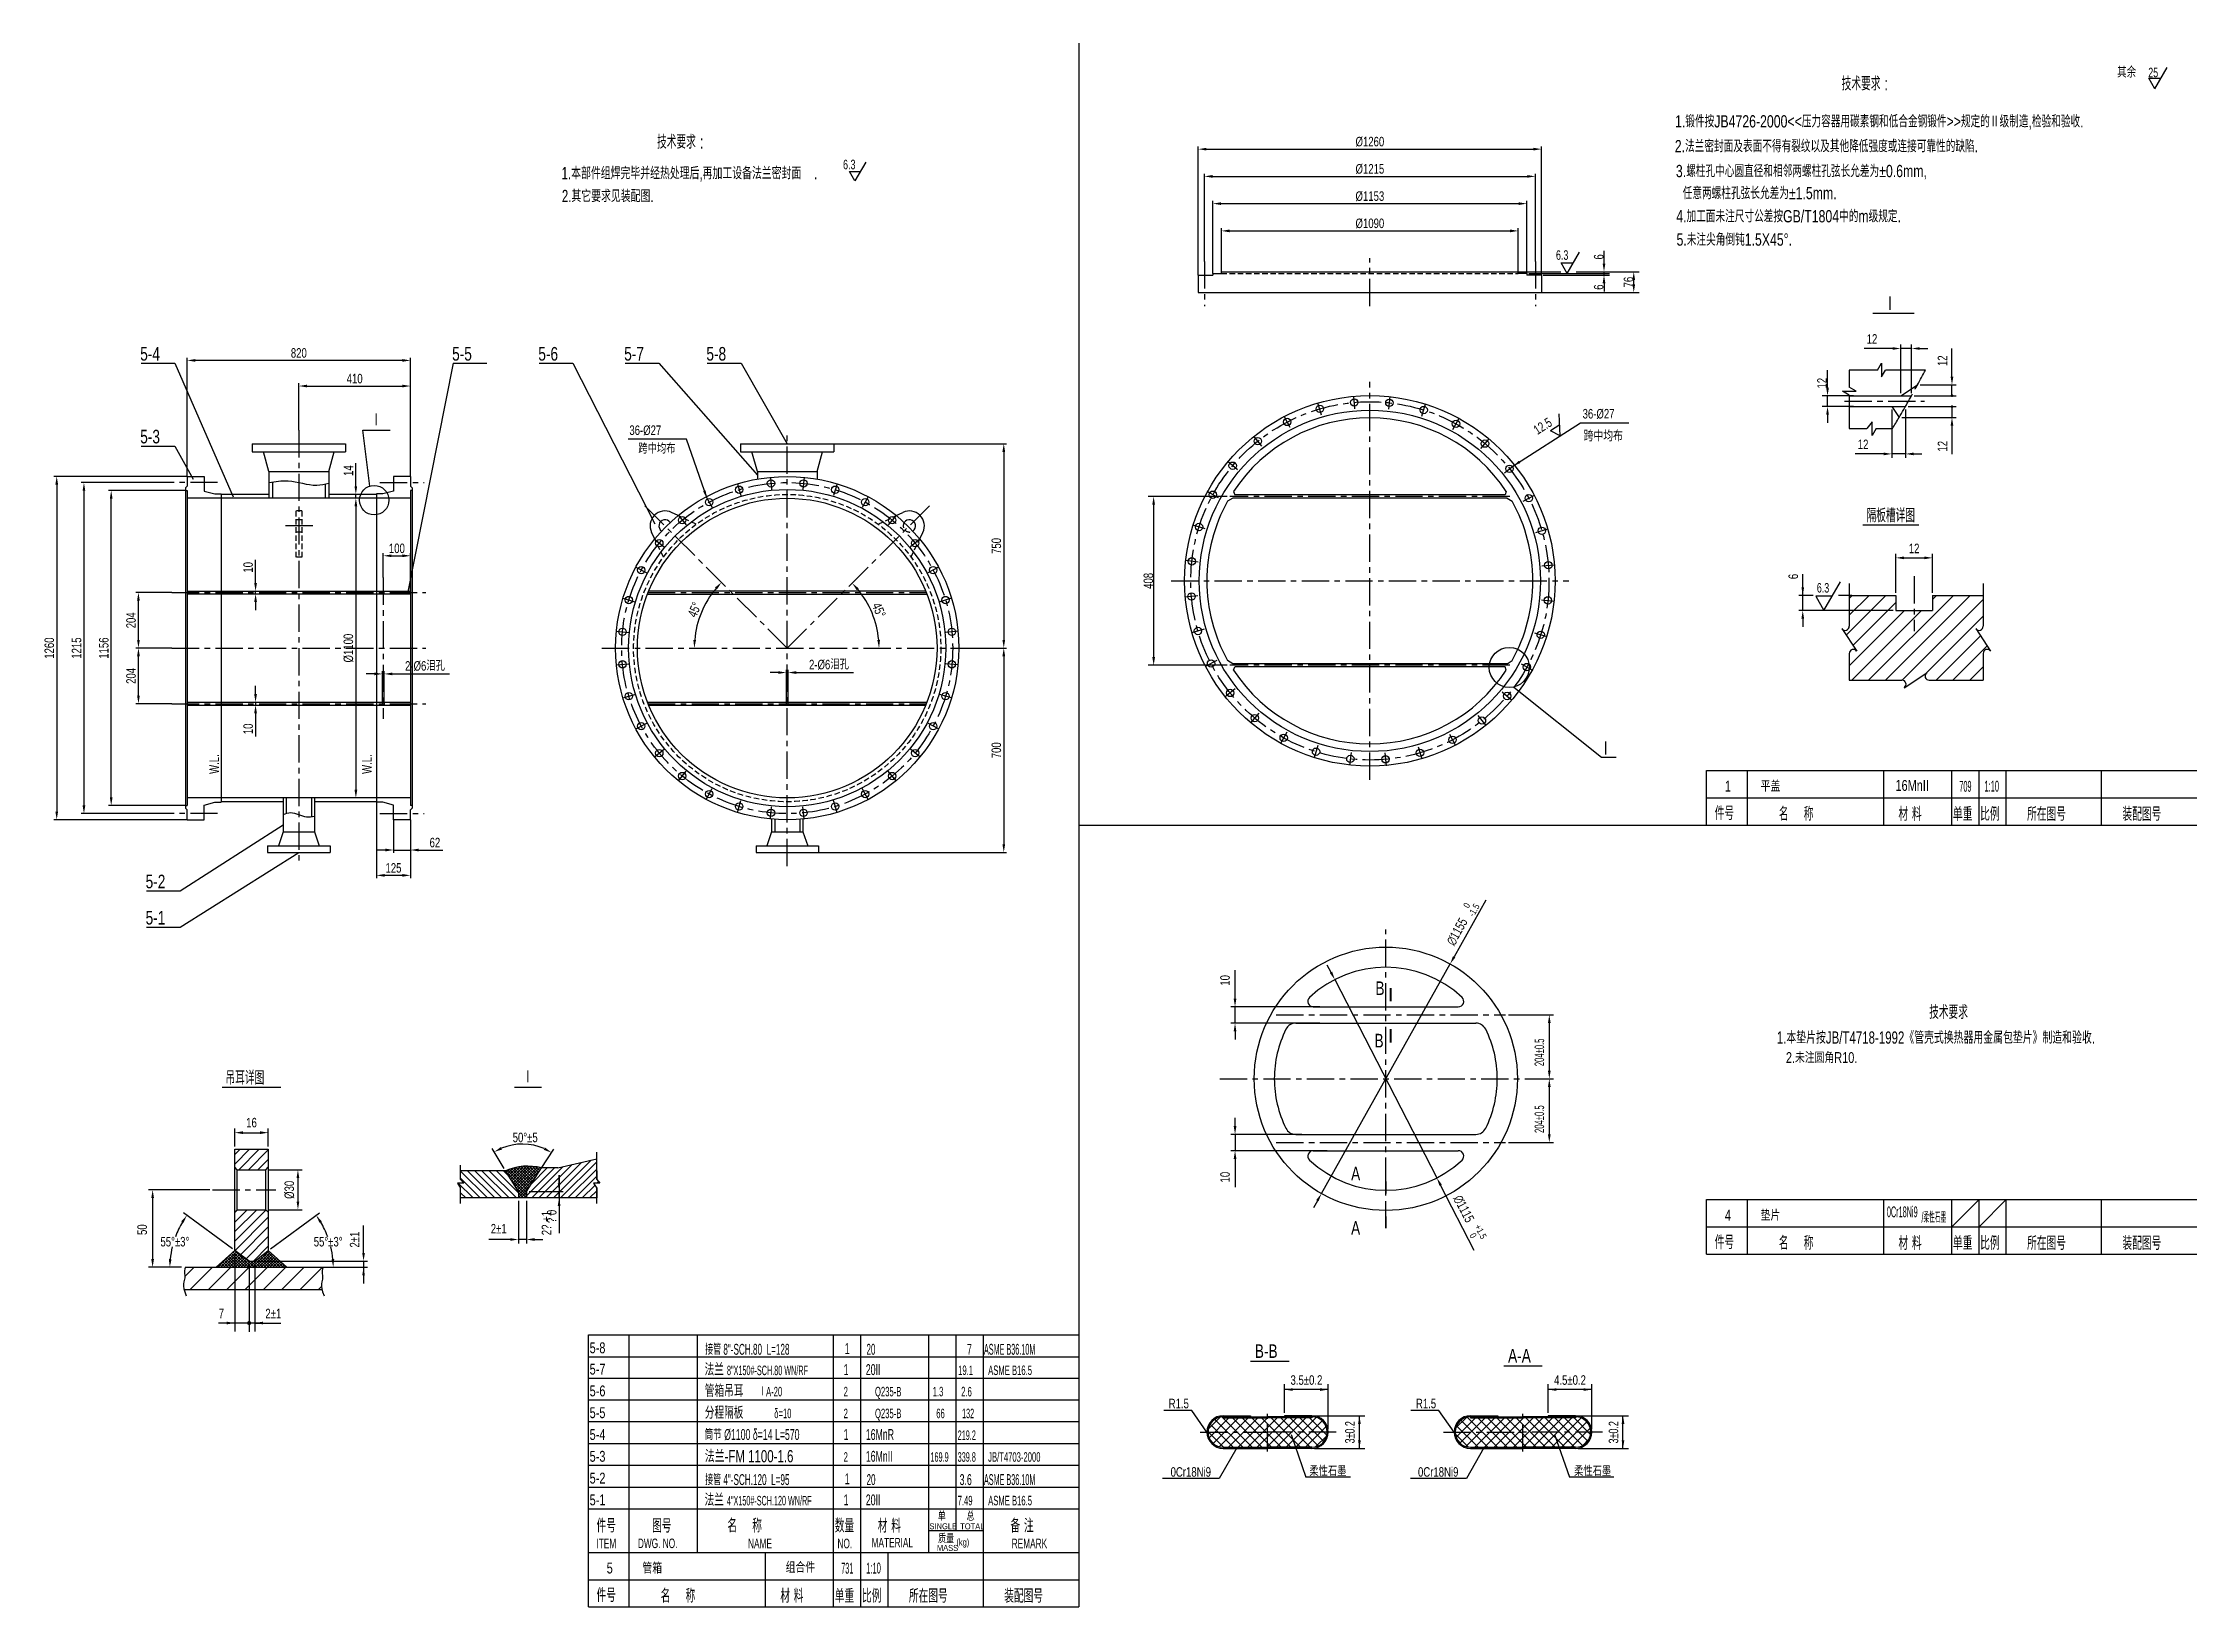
# Model space of a CAD drawing. Extents: x 40 to 831, y 10 to 584.
import ezdxf
from ezdxf.enums import TextEntityAlignment as Align

# ---------------------------------------------------------------- set-up
doc = ezdxf.new("R2010")
doc.units = 0
doc.header["$LTSCALE"] = 8
for name, pattern in [('CENTER', [2, 1.25, -0.25, 0.25, -0.25]), ('HIDDEN', [0.375, 0.25, -0.125]), ('PHANTOM', [2.5, 1.25, -0.25, 0.25, -0.25, 0.25, -0.25])]:
    doc.linetypes.add(name, pattern=pattern)
doc.layers.get('0').update_dxf_attribs({"color": 2, "linetype": 'CONTINUOUS'})
doc.layers.get('Defpoints').update_dxf_attribs({"linetype": 'CONTINUOUS'})
for name, color, linetype in [('CEN', 3, 'CENTER'), ('D', 7, 'CONTINUOUS'), ('HID', 4, 'HIDDEN'), ('OT', 1, 'CONTINUOUS'), ('PHAN', 6, 'PHANTOM')]:
    doc.layers.add(name, color=color, linetype=linetype)
doc.styles.get("Standard").update_dxf_attribs({"font": 'JDECSTD', "width": 0.75, "bigfont": 'HZDX'})
doc.dimstyles.get("Standard").update_dxf_attribs({"dimtxt": 0.18, "dimasz": 0.18, "dimexe": 0.18, "dimexo": 0.0625, "dimgap": 0.09, "dimtad": 0, "dimtih": 1, "dimtoh": 1, "dimzin": 0, "dimdsep": 46, "dimtxsty": 'Standard', "dimcen": 0.09, "dimadec": 0, "dimazin": 0, "dimtfac": 1, "dimtofl": 0, "dimtmove": 2, "dimatfit": 3, "dimfxl": 0, "dimtolj": 1, "dimarcsym": 0})
doc.dimstyles.new('STANDARD$0', dxfattribs={"dimtxt": 3.5, "dimasz": 3, "dimexe": 1, "dimexo": 0, "dimgap": 0.5, "dimtad": 1, "dimdec": 0, "dimlfac": 3, "dimrnd": 1.38778e-17, "dimzin": 0, "dimdsep": 46, "dimtxsty": 'Standard', "dimcen": -3, "dimclrd": 256, "dimclre": 256, "dimclrt": 2, "dimadec": 0, "dimazin": 0, "dimtp": 1, "dimtfac": 1, "dimtdec": 0, "dimtmove": 0, "dimatfit": 2, "dimfxl": 0, "dimtolj": 1, "dimtzin": 9, "dimlwd": -1, "dimlwe": -1, "dimarcsym": 0})
doc.dimstyles.new('STANDARD$2', dxfattribs={"dimtxt": 3.5, "dimasz": 3, "dimexe": 1.5, "dimexo": 1, "dimgap": 0.5, "dimtad": 1, "dimzin": 0, "dimdsep": 46, "dimtxsty": 'Standard', "dimcen": 0.09, "dimclrd": 7, "dimclre": 7, "dimclrt": 2, "dimadec": 0, "dimazin": 0, "dimtfac": 1, "dimtofl": 0, "dimtmove": 2, "dimatfit": 3, "dimfxl": 0, "dimtolj": 1, "dimlwd": 25, "dimlwe": 25, "dimarcsym": 0})

msp = doc.modelspace()

# ---------------------------------------------------------------- texts
for s, height, width, p in [('技术要求 :', 5, 0.75, (700.58, 566.62)), ('其余', 4, 0.7, (801.7, 571.35)), ('25', 3.5, 0.7, (813.13, 571.47)), ('技术要求 :', 5, 0.75, (265.69, 545.24)), ('6.3', 3.5, 0.7, (595.7, 504.45)), ('12', 3.5, 0.75, (709.76, 473.65)), ('5-4', 5, 0.75, (75.96, 467.45)), ('5-5', 5, 0.75, (190.46, 467.45)), ('5-6', 5, 0.75, (222.1, 467.45)), ('5-7', 5, 0.75, (253.63, 467.45)), ('5-8', 5, 0.75, (283.8, 467.45)), ('36-%%c27', 3.5, 0.75, (255.53, 440.15)), ('36-%%C27', 3.5, 0.75, (605.48, 446.21)), ('5-3', 5, 0.75, (75.96, 437.06)), ('跨中均布', 3.5, 0.75, (258.82, 433.38)), ('跨中均布', 4, 0.75, (605.86, 437.85)), ('12', 3.5, 0.75, (706.49, 434.96)), ('%%u 隔板槽详图 ', 5, 0.75, (708.3, 408.13)), ('平盖', 4, 0.75, (670.84, 309.26)), ('16MnII', 4, 0.75, (720.34, 309.52)), ('5-2', 5, 0.75, (77.94, 273.77)), ('5-1', 5, 0.75, (77.94, 260.47)), ('技术要求', 5, 0.75, (732.69, 225.82)), ('吊耳详图', 5, 0.75, (107.26, 201.74)), ('垫片', 4, 0.75, (670.84, 151.76)), ('0Cr18Ni9', 4, 0.4, (717.18, 153.01)), ('/柔性石墨', 4, 0.4, (729.88, 151.01)), ('5-8', 4, 0.75, (240.94, 103.11)), ('接管 8"-SCH.80  L=128', 4, 0.56, (283.37, 102.56)), ('20', 4, 0.55, (342.58, 102.56)), ('7', 4, 0.6, (379.49, 102.56)), ('ASME B36.10M', 4, 0.48, (385.71, 102.56)), ('5-7', 4, 0.75, (240.94, 95.28)), ('法兰', 4.5, 0.75, (283.13, 94.89)), ('8"X150#-SCH.80 WN/RF', 3.5, 0.55, (291.36, 95.07)), ('1', 4, 0.6, (334.19, 95.11)), ('20II', 4, 0.6, (342.34, 95.11)), ('19.1', 3.5, 0.6, (376.23, 95.11)), ('ASME B16.5', 3.5, 0.6, (387.25, 95.11)), ('5-6', 4, 0.75, (240.94, 87.28)), ('管箱吊耳', 4.5, 0.75, (283.22, 87.07)), ('ⅠA-20', 3.5, 0.6, (302.98, 87.28)), ('2', 3.5, 0.6, (334.19, 87.28)), ('Q235-B', 3.5, 0.6, (345.7, 87.28)), ('1.3', 3.5, 0.6, (366.89, 87.28)), ('2.6', 3.5, 0.6, (377.36, 87.28)), ('5-5', 4, 0.75, (240.94, 79.28)), ('分程隔板', 4.5, 0.75, (283.22, 79.07)), ('δ=10', 3.5, 0.6, (308.7, 79.28)), ('2', 3.5, 0.6, (334.19, 79.28)), ('Q235-B', 3.5, 0.6, (345.7, 79.28)), ('66', 3.5, 0.6, (368.2, 79.28)), ('132', 3.5, 0.55, (377.66, 79.28)), ('5-4', 4, 0.75, (240.94, 71.28)), ('筒节 %%c1100 δ=14 L=570', 4, 0.6, (283.2, 71.28)), ('1', 4, 0.6, (334.19, 71.28)), ('16MnR', 4, 0.6, (342.34, 71.28)), ('219.2', 3.5, 0.5, (376.05, 71.28)), ('5-3', 4, 0.75, (240.94, 63.28)), ('法兰-FM 1100-1.6', 4.5, 0.7, (283.22, 63.07)), ('2', 3.5, 0.6, (334.19, 63.28)), ('16MnII', 4, 0.6, (342.34, 63.28)), ('169.9', 3.5, 0.5, (366.05, 63.28)), ('339.8', 3.5, 0.5, (376.05, 63.28)), ('JB/T4703-2000', 3.5, 0.6, (387.25, 63.28)), ('5-2', 4, 0.75, (240.94, 55.28)), ('接管 4"-SCH.120  L=95', 4, 0.56, (283.37, 54.73)), ('20', 4, 0.55, (342.62, 54.73)), ('3.6', 4, 0.6, (376.78, 54.73)), ('ASME B36.10M', 4, 0.48, (385.71, 54.73)), ('5-1', 4, 0.75, (240.94, 47.28)), ('法兰', 4.5, 0.75, (283.13, 47.07)), ('4"X150#-SCH.120 WN/RF', 3.5, 0.52, (291.36, 47.25)), ('1', 4, 0.6, (334.19, 47.28)), ('20II', 4, 0.6, (342.34, 47.28)), ('7.49', 3.5, 0.6, (376.05, 47.28)), ('ASME B16.5', 3.5, 0.6, (387.25, 47.28)), ('管箱', 4, 0.75, (260.34, 22.26)), ('组合件', 4, 0.75, (312.91, 22.51))]:
    msp.add_text(s, height=height, dxfattribs=dict(width=width)).set_placement(p)
at = {"linetype": 'Continuous'}
for s, height, width, p in [('1.锻件按JB4726-2000<<压力容器用碳素钢和低合金钢锻件>>规定的Ⅱ级制造,检验和验收.', 4.5, 0.75, (639.42, 553.03)), ('2.法兰密封面及表面不得有裂纹以及其他降低强度或连接可靠性的缺陷.', 4.5, 0.75, (639.32, 543.93)), ('1.本部件组焊完毕并经热处理后,再加工设备法兰密封面    .', 4.5, 0.7, (230.65, 534.02)), ('6.3', 3.5, 0.7, (333.98, 537.68)), ('3.螺柱孔中心圆直径和相邻两螺柱孔弦长允差为%%p0.6mm,', 4.5, 0.75, (639.72, 534.79)), ('2.其它要求见装配图.', 4.5, 0.7, (230.75, 525.63)), ('  任意两螺柱孔弦长允差为%%p1.5mm.', 4.5, 0.75, (639.72, 526.7)), ('4.加工面未注尺寸公差按GB/T1804中的m级规定. ', 4.5, 0.75, (639.86, 518.2)), ('5.未注尖角倒钝1.5X45%%D.           ', 4.5, 0.75, (639.96, 509.64)), ('1.本垫片按JB/T4718-1992《管壳式换热器用金属包垫片》制造和验收.', 4.5, 0.7, (676.78, 216.74))]:
    msp.add_text(s, height=height, dxfattribs=dict(at, width=width)).set_placement(p)
for s, height, rotation, width, p in [('12', 3.5, 90, 0.75, (739.33, 465.46)), ('12', 3.5, 90, 0.75, (695.1, 457.22)), ('12', 3.5, 90, 0.75, (739.33, 434.07)), ('1155', 3.5, 60.7, 0.75, (559.58, 254.77)), ('0', 2.42, 60.7, 0.75, (563.59, 266.26)), ('-1.5', 2.415, 60.7, 0.75, (565.47, 263.1)), ('∅', 3.5, 60.7, 0.75, (558.29, 252.48)), ('204%%P0.5', 3.5, 90, 0.6, (591.34, 208.49)), ('204%%P0.5', 3.5, 90, 0.6, (591.34, 183.96)), ('∅', 3.5, 297.3, 0.75, (557.97, 159.99)), ('1115', 3.5, 297.3, 0.75, (559.18, 157.66)), ('0', 2.42, 297.3, 0.75, (563.85, 146.42)), ('+1.5', 2.415, 297.3, 0.75, (565.75, 149.63))]:
    msp.add_text(s, height=height, rotation=rotation, dxfattribs=dict(width=width)).set_placement(p)
for s, rotation, width, p in [('12.5', 32.68794, 0.75, (590.82, 443.43)), ('3%%p0.2', 90, 0.7, (520.04, 74.1)), ('3%%p0.2', 90, 0.7, (616.8, 74.1))]:
    msp.add_text(s, height=3.5, rotation=rotation, dxfattribs=dict(width=width)).set_placement(p, align=Align.MIDDLE_CENTER)
for s, height, width, p in [('12', 3.5, 0.75, (727.18, 398.55)), ('6.3', 3.5, 0.7, (693.74, 384.08)), ('2.未注圆角R10.', 4, 0.75, (693.22, 211.83)), ('50%%d%%1285', 3.5, 0.75, (217.29, 182.32)), ('2%%1281', 3.5, 0.75, (207.56, 148.84)), ('7', 3.5, 0.75, (105.74, 117.7)), ('2%%p1', 3.5, 0.75, (124.82, 117.7)), ('1', 4, 0.6, (335.5, 104.82)), ('R1.5', 3.5, 0.75, (457.23, 84.63)), ('R1.5', 3.5, 0.75, (547.99, 84.63)), ('1', 4, 0.6, (335.5, 57)), ('0Cr18Ni9', 3.5, 0.75, (461.64, 59.61)), ('柔性石墨', 3.5, 0.75, (511.97, 60.11)), ('0Cr18Ni9', 3.5, 0.75, (552.46, 59.61)), ('柔性石墨', 3.5, 0.75, (609.16, 60.11))]:
    msp.add_text(s, height=height, dxfattribs=dict(width=width)).set_placement(p, align=Align.MIDDLE)
at = {"width": 0.75}
for s, p in [('6', (682.8, 388.21)), ('%%C30', (130.67, 163.09)), ('50', (76.66, 148.47)), ('2%%3 +1', (225.07, 150.87)), ('%%3 0', (227.02, 153.33)), ('2%%p1', (154.64, 144.83))]:
    msp.add_text(s, height=3.5, rotation=90, dxfattribs=at).set_placement(p, align=Align.MIDDLE)
for s, width, p in [('1', 0.75, (658.82, 309.26)), ('709', 0.4, (746.02, 309.2)), ('1:10', 0.5, (755.67, 309.26)), ('4', 0.75, (658.82, 151.76)), ('5', 0.75, (248.32, 22.26)), ('731', 0.4, (335.52, 22.2)), ('1:10', 0.5, (345.17, 22.26))]:
    msp.add_text(s, height=4, dxfattribs=dict(width=width)).set_placement(p, align=Align.CENTER)
for s, p in [('55%%d%%1283%%d', (88.68, 144.06)), ('55%%d%%1283%%d', (144.95, 144.06)), ('3.5%%p0.2', (504.09, 93.28)), ('4.5%%p0.2', (600.85, 93.28))]:
    msp.add_text(s, height=3.5, dxfattribs=at).set_placement(p, align=Align.MIDDLE_CENTER)
at = {"color": 2, "char_height": 3.5, "attachment_point": 5, "rotation": 90}
for s, insert in [('\\A1;6', (611.41, 505.52)), ('\\A1;6', (611.41, 494.43)), ('408', (446.08, 386.61))]:
    msp.add_mtext(s, dxfattribs=dict(at, insert=insert))
at = {"char_height": 3.5, "attachment_point": 5, "rotation": 90}
for s, insert in [('W.L.', (103.09, 319.36)), ('W.L.', (159.17, 319.36)), ('10', (474.22, 239.97)), ('10', (474.22, 167.76))]:
    msp.add_mtext(s, dxfattribs=dict(at, insert=insert))
at = {"insert": (116.82, 187.73), "char_height": 3.5, "attachment_point": 5}
msp.add_mtext('16', dxfattribs=at)
at = {"layer": 'D', "width": 0.75}
for s, p in [('件号 ', (653.97, 298.81)), ('名    称 ', (677.52, 298.58)), ('材 料 ', (721.43, 298.52)), ('单重', (741.44, 298.52)), ('比例', (751.44, 298.52)), ('所在图号', (768.66, 298.52)), ('装配图号', (803.66, 298.52)), ('件号 ', (653.97, 141.31)), ('名    称 ', (677.52, 141.07)), ('材 料 ', (721.43, 141.02)), ('单重', (741.44, 141.02)), ('比例', (751.44, 141.02)), ('所在图号', (768.66, 141.02)), ('装配图号', (803.66, 141.02))]:
    msp.add_text(s, height=5, dxfattribs=at).set_placement(p)
at = {"layer": 'OT', "width": 0.75}
for s, p in [('I', (717.67, 486.08)), ('Ⅰ', (160.84, 443.2)), ('I', (613.25, 322.77)), ('B', (529.42, 234.6)), ('B', (529.07, 215.35)), ('Ⅰ', (216.49, 202.04)), ('A', (520.5, 166.56)), ('A', (520.48, 146.59)), ('B-B', (485.13, 101.38)), ('A-A', (578.12, 99.7))]:
    msp.add_text(s, height=5, dxfattribs=at).set_placement(p)

# ---------------------------------------------------------------- blocks, each defined once
blk = doc.blocks.new('*X6')
at = {"color": 0}
for p, q in [((52.5, 195.69), (60.58, 203.77)), ((53.23, 193.77), (63.23, 203.77)), ((55.89, 193.77), (65.89, 203.77)), ((55.97, 201.81), (57.93, 203.77)), ((58.54, 193.77), (68.54, 203.77)), ((61.19, 193.77), (71.19, 203.77)), ((63.84, 193.77), (73.74, 203.67)), ((66.49, 193.77), (73.74, 201.02)), ((69.14, 193.77), (74.55, 199.18)), ((71.79, 193.77), (73.74, 195.71))]:
    blk.add_line(p, q, dxfattribs=at)
blk = doc.blocks.new('*X8')
at = {"color": 0}
for p, q in [((46.97, 167.29), (46.87, 167.38)), ((47.43, 167.29), (53.18, 173.04)), ((48.03, 167.29), (47.43, 167.88)), ((49.09, 167.29), (47.99, 168.38)), ((48.49, 167.29), (54.19, 172.99)), ((50.15, 167.29), (48.55, 168.88)), ((51.21, 167.29), (49.11, 169.39)), ((49.55, 167.29), (54.81, 172.54)), ((52.27, 167.29), (49.67, 169.89)), ((53.33, 167.29), (50.23, 170.39)), ((50.62, 167.29), (55.42, 172.1)), ((54.39, 167.29), (50.79, 170.89)), ((55.45, 167.29), (51.35, 171.39)), ((51.68, 167.29), (56.04, 171.65)), ((56.51, 167.29), (51.91, 171.89)), ((57.57, 167.29), (52.47, 172.39)), ((52.74, 167.29), (56.65, 171.21)), ((58.63, 167.29), (53.02, 172.9)), ((59.69, 167.29), (53.58, 173.4)), ((53.8, 167.29), (57.27, 170.76)), ((54.86, 167.29), (57.89, 170.32)), ((55.92, 167.29), (58.5, 169.87)), ((56.98, 167.29), (59.27, 169.58)), ((60.75, 167.29), (57.31, 170.73)), ((58.04, 167.29), (60.33, 169.58)), ((59.1, 167.29), (62.8, 170.99)), ((61.81, 167.29), (59.52, 169.58)), ((60.16, 167.29), (66.12, 173.25)), ((62.88, 167.29), (60.59, 169.58)), ((61.22, 167.29), (66.68, 172.75)), ((63.94, 167.29), (61.36, 169.87)), ((65, 167.29), (61.95, 170.33)), ((62.28, 167.29), (67.24, 172.24)), ((66.06, 167.29), (62.55, 170.79)), ((67.12, 167.29), (63.15, 171.26)), ((63.34, 167.29), (67.8, 171.74)), ((68.18, 167.29), (63.75, 171.72)), ((69.24, 167.29), (64.34, 172.18)), ((64.4, 167.29), (68.36, 171.24)), ((70.3, 167.29), (64.94, 172.65)), ((65.46, 167.29), (68.92, 170.74)), ((71.36, 167.29), (65.54, 173.11)), ((66.53, 167.29), (69.48, 170.24)), ((67.59, 167.29), (70.04, 169.74)), ((68.65, 167.29), (70.59, 169.24)), ((72.42, 167.29), (69.43, 170.28)), ((69.71, 167.29), (71.15, 168.73)), ((70.77, 167.29), (71.71, 168.23)), ((71.83, 167.29), (72.27, 167.73))]:
    blk.add_line(p, q, dxfattribs=at)
blk = doc.blocks.new('*X7')
at = {"color": 0}
for p, q in [((49.56, 205.13), (55.03, 210.6)), ((49.56, 208.66), (51.5, 210.6)), ((51.02, 203.05), (58.57, 210.6)), ((54.56, 203.05), (61.89, 210.39)), ((58.09, 203.05), (61.89, 206.85)), ((49.56, 183.91), (54.08, 188.43)), ((49.56, 187.45), (50.54, 188.43)), ((49.56, 180.38), (57.62, 188.43)), ((49.56, 176.84), (61.06, 188.34)), ((49.63, 173.37), (61.89, 185.64)), ((51.68, 171.89), (61.89, 182.1)), ((53.73, 170.4), (61.89, 178.57)), ((56.44, 169.58), (61.89, 175.03))]:
    blk.add_line(p, q, dxfattribs=at)
blk = doc.blocks.new('MTO-12')
at = {"layer": 'D'}
for p, q in [((205.3, 349.24), (385.3, 349.24)), ((330.3, 341.24), (350.3, 341.24)), ((270.3, 313.24), (270.3, 333.24)), ((315.3, 313.24), (315.3, 333.24)), ((205.3, 323.24), (385.3, 323.24))]:
    blk.add_line(p, q, dxfattribs=at)
at = {"layer": 'OT'}
for p, q in [((205.3, 333.24), (385.3, 333.24)), ((205.3, 313.24), (385.3, 313.24))]:
    blk.add_line(p, q, dxfattribs=at)
at = {"layer": 'D'}
for s, height, width, p in [('单', 3, 0.75, (333.57, 344.94)), ('总', 3, 0.75, (344.12, 344.9)), ('件号 ', 5, 0.75, (208.27, 340.55)), ('图号', 5, 0.75, (228.65, 340.51)), ('名    称 ', 5, 0.75, (256.31, 340.55)), ('数量 ', 5, 0.75, (295.75, 340.55)), ('材 料 ', 5, 0.75, (311.53, 340.49)), ('SINGLE', 2.2, 0.75, (330.51, 341.76)), ('TOTAL', 2.2, 0.75, (341.78, 341.71)), ('备 注 ', 5, 0.75, (360.23, 340.55)), ('ITEM', 3.5, 0.65, (208.24, 334.77)), ('DWG. NO.', 3.5, 0.65, (223.46, 334.83)), ('NAME', 3.5, 0.65, (263.89, 334.77)), ('NO.', 3.5, 0.65, (296.73, 334.77)), ('MATERIAL', 3.5, 0.65, (309.25, 335.09)), ('MASS', 2.2, 0.75, (333.23, 333.8)), ('质量 ', 3, 0.75, (333.68, 336.69)), ('(kg)', 2.5, 0.75, (340.4, 335.76)), ('REMARK', 3.5, 0.65, (360.69, 334.77)), ('件号 ', 5, 0.75, (208.27, 315.05)), ('名    称 ', 5, 0.75, (231.82, 314.81)), ('材 料 ', 5, 0.75, (275.73, 314.76)), ('单重', 5, 0.75, (295.74, 314.76)), ('比例', 5, 0.75, (305.74, 314.76)), ('所在图号', 5, 0.75, (322.95, 314.76)), ('装配图号', 5, 0.75, (357.95, 314.76))]:
    blk.add_text(s, height=height, dxfattribs=dict(at, width=width)).set_placement(p)
blk = doc.blocks.new('*D10')
for p, q in [((310.18, 352.96), (307.18, 352.96)), ((313.18, 342.13), (313.18, 353.96)), ((313.18, 352.96), (313.78, 352.96)), ((313.78, 342.13), (313.78, 353.96)), ((316.78, 352.96), (337.82, 352.96))]:
    blk.add_line(p, q)
for points in [[(310.18, 353.46), (310.18, 352.46), (313.18, 352.96)], [(316.78, 353.46), (316.78, 352.46), (313.78, 352.96)]]:
    blk.add_solid(points)
at = {"layer": 'Defpoints', "color": 0}
for p in [(313.78, 352.96), (313.18, 342.13), (313.78, 342.13)]:
    blk.add_point(p, dxfattribs=at)
at = {"insert": (328.8, 355.83), "char_height": 3.5, "attachment_point": 5}
blk.add_mtext('\\A1;2-%%c6泪孔', dxfattribs=at)
blk = doc.blocks.new('*D11')
for p, q in [((161.88, 352.46), (158.88, 352.46)), ((164.88, 342.03), (164.88, 353.46)), ((164.88, 352.46), (165.48, 352.46)), ((165.48, 342.03), (165.48, 353.46)), ((168.48, 352.46), (189.52, 352.46))]:
    blk.add_line(p, q)
for points in [[(161.88, 352.96), (161.88, 351.96), (164.88, 352.46)], [(168.48, 352.96), (168.48, 351.96), (165.48, 352.46)]]:
    blk.add_solid(points)
at = {"layer": 'Defpoints', "color": 0}
for p in [(165.48, 352.46), (164.88, 342.03), (165.48, 342.03)]:
    blk.add_point(p, dxfattribs=at)
at = {"insert": (180.5, 355.33), "char_height": 3.5, "attachment_point": 5}
blk.add_mtext('\\A1;2-%%c6泪孔', dxfattribs=at)
blk = doc.blocks.new('*D12')
for p, q in [((162.68, 416.93), (154.13, 416.93)), ((155.13, 413.93), (155.13, 309.93)), ((162.68, 306.93), (154.13, 306.93))]:
    blk.add_line(p, q)
for points in [[(154.63, 413.93), (155.63, 413.93), (155.13, 416.93)], [(154.63, 309.93), (155.63, 309.93), (155.13, 306.93)]]:
    blk.add_solid(points)
at = {"layer": 'Defpoints', "color": 0}
for p in [(162.68, 416.93), (155.13, 306.93), (162.68, 306.93)]:
    blk.add_point(p, dxfattribs=at)
at = {"insert": (152.42, 361.93), "char_height": 3.5, "attachment_point": 5, "rotation": 90}
blk.add_mtext('\\A1;%%c1100', dxfattribs=at)
blk = doc.blocks.new('*D13')
for p, q in [((155.11, 421.33), (155.11, 429.83)), ((162.68, 418.33), (154.11, 418.33)), ((162.68, 416.93), (154.11, 416.93)), ((155.11, 416.93), (155.11, 418.33)), ((155.11, 413.93), (155.11, 410.93))]:
    blk.add_line(p, q)
for points in [[(154.61, 421.33), (155.61, 421.33), (155.11, 418.33)], [(154.61, 413.93), (155.61, 413.93), (155.11, 416.93)]]:
    blk.add_solid(points)
at = {"layer": 'Defpoints', "color": 0}
for p in [(155.11, 418.33), (162.68, 418.33), (162.68, 416.93)]:
    blk.add_point(p, dxfattribs=at)
at = {"insert": (152.39, 427.08), "char_height": 3.5, "attachment_point": 5, "rotation": 90}
blk.add_mtext('\\A1;14', dxfattribs=at)
blk = doc.blocks.new('*D14')
for p, q in [((165.18, 387.83), (165.18, 396.82)), ((168.18, 395.82), (172.18, 395.82)), ((175.18, 382.83), (175.18, 396.82))]:
    blk.add_line(p, q)
for points in [[(168.18, 396.32), (168.18, 395.32), (165.18, 395.82)], [(172.18, 396.32), (172.18, 395.32), (175.18, 395.82)]]:
    blk.add_solid(points)
at = {"layer": 'Defpoints', "color": 0}
for p in [(175.18, 395.82), (165.18, 387.83), (175.18, 382.83)]:
    blk.add_point(p, dxfattribs=at)
at = {"insert": (170.18, 398.53), "char_height": 3.5, "attachment_point": 5}
blk.add_mtext('\\A1;100', dxfattribs=at)
blk = doc.blocks.new('*D15')
for p, q in [((87.58, 361.93), (74.3, 361.93)), ((75.3, 344.53), (75.3, 358.93)), ((87.58, 341.53), (74.3, 341.53))]:
    blk.add_line(p, q)
for points in [[(74.8, 358.93), (75.8, 358.93), (75.3, 361.93)], [(74.8, 344.53), (75.8, 344.53), (75.3, 341.53)]]:
    blk.add_solid(points)
at = {"layer": 'Defpoints', "color": 0}
for p in [(75.3, 361.93), (87.58, 361.93), (87.58, 341.53)]:
    blk.add_point(p, dxfattribs=at)
at = {"insert": (72.59, 351.73), "char_height": 3.5, "attachment_point": 5, "rotation": 90}
blk.add_mtext('\\A1;204', dxfattribs=at)
blk = doc.blocks.new('*D16')
for p, q in [((87.58, 382.33), (74.3, 382.33)), ((75.3, 364.93), (75.3, 379.33)), ((87.58, 361.93), (74.3, 361.93))]:
    blk.add_line(p, q)
for points in [[(74.8, 379.33), (75.8, 379.33), (75.3, 382.33)], [(74.8, 364.93), (75.8, 364.93), (75.3, 361.93)]]:
    blk.add_solid(points)
at = {"layer": 'Defpoints', "color": 0}
for p in [(75.3, 382.33), (87.58, 382.33), (87.58, 361.93)]:
    blk.add_point(p, dxfattribs=at)
at = {"insert": (72.59, 372.13), "char_height": 3.5, "attachment_point": 5, "rotation": 90}
blk.add_mtext('\\A1;204', dxfattribs=at)
blk = doc.blocks.new('*D17')
for p, q in [((92.58, 419.73), (64.3, 419.73)), ((65.3, 307.13), (65.3, 416.73)), ((92.58, 304.13), (64.3, 304.13))]:
    blk.add_line(p, q)
for points in [[(64.8, 416.73), (65.8, 416.73), (65.3, 419.73)], [(64.8, 307.13), (65.8, 307.13), (65.3, 304.13)]]:
    blk.add_solid(points)
at = {"layer": 'Defpoints', "color": 0}
for p in [(65.3, 419.73), (92.58, 419.73), (92.58, 304.13)]:
    blk.add_point(p, dxfattribs=at)
at = {"insert": (62.59, 361.93), "char_height": 3.5, "attachment_point": 5, "rotation": 90}
blk.add_mtext('\\A1;1156', dxfattribs=at)
blk = doc.blocks.new('*D18')
for p, q in [((88.18, 422.68), (54.3, 422.68)), ((55.3, 419.68), (55.3, 304.18)), ((88.18, 301.18), (54.3, 301.18))]:
    blk.add_line(p, q)
for points in [[(54.8, 419.68), (55.8, 419.68), (55.3, 422.68)], [(54.8, 304.18), (55.8, 304.18), (55.3, 301.18)]]:
    blk.add_solid(points)
at = {"layer": 'Defpoints', "color": 0}
for p in [(88.18, 422.68), (55.3, 301.18), (88.18, 301.18)]:
    blk.add_point(p, dxfattribs=at)
at = {"insert": (52.59, 361.93), "char_height": 3.5, "attachment_point": 5, "rotation": 90}
blk.add_mtext('\\A1;1215', dxfattribs=at)
blk = doc.blocks.new('*D19')
for p, q in [((93.18, 424.93), (44.3, 424.93)), ((45.3, 421.93), (45.3, 301.93)), ((93.18, 298.93), (44.3, 298.93))]:
    blk.add_line(p, q)
for points in [[(44.8, 421.93), (45.8, 421.93), (45.3, 424.93)], [(44.8, 301.93), (45.8, 301.93), (45.3, 298.93)]]:
    blk.add_solid(points)
at = {"layer": 'Defpoints', "color": 0}
for p in [(93.18, 424.93), (45.3, 298.93), (93.18, 298.93)]:
    blk.add_point(p, dxfattribs=at)
at = {"insert": (42.59, 361.93), "char_height": 3.5, "attachment_point": 5, "rotation": 90}
blk.add_mtext('\\A1;1260', dxfattribs=at)
blk = doc.blocks.new('*D20')
for p, q in [((118.3, 385.83), (118.3, 394.33)), ((105.68, 382.83), (119.3, 382.83)), ((105.68, 381.83), (119.3, 381.83)), ((118.3, 381.83), (118.3, 382.83)), ((118.3, 378.83), (118.3, 375.83))]:
    blk.add_line(p, q)
for points in [[(117.8, 385.83), (118.8, 385.83), (118.3, 382.83)], [(117.8, 378.83), (118.8, 378.83), (118.3, 381.83)]]:
    blk.add_solid(points)
at = {"layer": 'Defpoints', "color": 0}
for p in [(105.68, 382.83), (105.68, 381.83), (118.3, 382.83)]:
    blk.add_point(p, dxfattribs=at)
at = {"insert": (115.58, 391.58), "char_height": 3.5, "attachment_point": 5, "rotation": 90}
blk.add_mtext('\\A1;10', dxfattribs=at)
blk = doc.blocks.new('*D21')
for p, q in [((118.3, 345.03), (118.3, 348.03)), ((105.68, 342.03), (119.3, 342.03)), ((105.68, 341.03), (119.3, 341.03)), ((118.3, 342.03), (118.3, 341.03)), ((118.3, 338.03), (118.3, 329.54))]:
    blk.add_line(p, q)
for points in [[(117.8, 345.03), (118.8, 345.03), (118.3, 342.03)], [(117.8, 338.03), (118.8, 338.03), (118.3, 341.03)]]:
    blk.add_solid(points)
at = {"layer": 'Defpoints', "color": 0}
for p in [(105.68, 342.03), (105.68, 341.03), (118.3, 341.03)]:
    blk.add_point(p, dxfattribs=at)
at = {"insert": (115.58, 332.29), "char_height": 3.5, "attachment_point": 5, "rotation": 90}
blk.add_mtext('\\A1;10', dxfattribs=at)
blk = doc.blocks.new('*D22')
for p, q in [((134.18, 441.93), (134.18, 459.12)), ((175.18, 424.93), (175.18, 459.12)), ((137.18, 458.12), (172.18, 458.12))]:
    blk.add_line(p, q)
for points in [[(137.18, 458.62), (137.18, 457.62), (134.18, 458.12)], [(172.18, 458.62), (172.18, 457.62), (175.18, 458.12)]]:
    blk.add_solid(points)
at = {"layer": 'Defpoints', "color": 0}
for p in [(175.18, 458.12), (134.18, 441.93), (175.18, 424.93)]:
    blk.add_point(p, dxfattribs=at)
at = {"insert": (154.68, 460.83), "char_height": 3.5, "attachment_point": 5}
blk.add_mtext('\\A1;410', dxfattribs=at)
blk = doc.blocks.new('*D23')
for p, q in [((93.18, 424.93), (93.18, 468.53)), ((172.18, 467.53), (96.18, 467.53)), ((175.18, 459.12), (175.18, 468.53))]:
    blk.add_line(p, q)
for points in [[(96.18, 468.03), (96.18, 467.03), (93.18, 467.53)], [(172.18, 468.03), (172.18, 467.03), (175.18, 467.53)]]:
    blk.add_solid(points)
at = {"layer": 'Defpoints', "color": 0}
for p in [(93.18, 467.53), (175.18, 459.12), (93.18, 424.93)]:
    blk.add_point(p, dxfattribs=at)
at = {"insert": (134.18, 470.25), "char_height": 3.5, "attachment_point": 5}
blk.add_mtext('\\A1;820', dxfattribs=at)
blk = doc.blocks.new('*D24')
at = {"lineweight": 25}
blk.add_arc((313.48, 361.93), 34.11, 140.04067, 174.95933, dxfattribs=at)
for points in [[(286.96, 384.18), (287.7, 383.5), (289.36, 386.05)], [(280, 364.91), (279, 364.95), (279.37, 361.93)]]:
    blk.add_solid(points)
at = {"layer": 'Defpoints', "color": 0}
for p in [(261.2, 414.21), (283.94, 378.99), (245.48, 361.93), (313.48, 361.93), (381.48, 361.93)]:
    blk.add_point(p, dxfattribs=at)
at = {"insert": (279.45, 376.03), "char_height": 3.5, "attachment_point": 5, "rotation": 67.5}
blk.add_mtext('\\A1;45°', dxfattribs=at)
blk = doc.blocks.new('*D25')
at = {"lineweight": 25}
blk.add_arc((313.48, 361.93), 33.71, 5.10119, 39.89881, dxfattribs=at)
for points in [[(338.97, 383.22), (339.7, 383.89), (337.31, 385.77)], [(347.55, 364.95), (346.55, 364.91), (347.18, 361.93)]]:
    blk.add_solid(points)
at = {"layer": 'Defpoints', "color": 0}
for p in [(365.75, 414.21), (346.03, 370.66), (245.48, 361.93), (313.48, 361.93), (381.48, 361.93)]:
    blk.add_point(p, dxfattribs=at)
at = {"insert": (347.13, 375.87), "char_height": 3.5, "attachment_point": 5, "rotation": 292.5}
blk.add_mtext('\\A1;45°', dxfattribs=at)
blk = doc.blocks.new('OBL')
for p, q in [((2.02, 3.5), (-2.02, 3.5)), ((0, 0), (-2.02, 3.5)), ((0, 0), (4.04, 7))]:
    blk.add_line(p, q)
blk = doc.blocks.new('*D26')
at = {"color": 2}
for p, q in [((614.33, 500.07), (626.25, 500.07)), ((590.38, 492.47), (626.25, 492.47)), ((624.25, 495.47), (624.25, 497.07))]:
    blk.add_line(p, q, dxfattribs=at)
for points in [[(623.75, 497.07), (624.75, 497.07), (624.25, 500.07)], [(623.75, 495.47), (624.75, 495.47), (624.25, 492.47)]]:
    blk.add_solid(points, dxfattribs=at)
at = {"layer": 'Defpoints', "color": 0}
for p in [(614.33, 500.07), (624.25, 500.07), (590.38, 492.47)]:
    blk.add_point(p, dxfattribs=at)
at = {"color": 2, "insert": (622.33, 496.27), "char_height": 3.5, "attachment_point": 5, "rotation": 90}
blk.add_mtext('\\A1;76', dxfattribs=at)
blk = doc.blocks.new('*D27')
for p, q in [((472.88, 500.07), (472.88, 516.07)), ((475.88, 515.07), (578.88, 515.07)), ((581.88, 500.07), (581.88, 516.07))]:
    blk.add_line(p, q)
for points in [[(475.88, 515.57), (475.88, 514.57), (472.88, 515.07)], [(578.88, 515.57), (578.88, 514.57), (581.88, 515.07)]]:
    blk.add_solid(points)
at = {"layer": 'Defpoints', "color": 0}
for p in [(581.88, 515.07), (472.88, 500.07), (581.88, 500.07)]:
    blk.add_point(p, dxfattribs=at)
at = {"insert": (527.38, 517.78), "char_height": 3.5, "attachment_point": 5}
blk.add_mtext('\\A1;%%c1090', dxfattribs=at)
blk = doc.blocks.new('*D28')
for p, q in [((469.73, 499.47), (469.73, 526.07)), ((472.73, 525.07), (582.03, 525.07)), ((585.03, 499.47), (585.03, 526.07))]:
    blk.add_line(p, q)
for points in [[(472.73, 525.57), (472.73, 524.57), (469.73, 525.07)], [(582.03, 525.57), (582.03, 524.57), (585.03, 525.07)]]:
    blk.add_solid(points)
at = {"layer": 'Defpoints', "color": 0}
for p in [(585.03, 525.07), (469.73, 499.47), (585.03, 499.47)]:
    blk.add_point(p, dxfattribs=at)
at = {"insert": (527.38, 527.78), "char_height": 3.5, "attachment_point": 5}
blk.add_mtext('\\A1;%%c1153', dxfattribs=at)
blk = doc.blocks.new('*D29')
for p, q in [((466.63, 503.87), (466.63, 536.07)), ((469.63, 535.07), (585.13, 535.07)), ((588.13, 503.87), (588.13, 536.07))]:
    blk.add_line(p, q)
for points in [[(469.63, 535.57), (469.63, 534.57), (466.63, 535.07)], [(585.13, 535.57), (585.13, 534.57), (588.13, 535.07)]]:
    blk.add_solid(points)
at = {"layer": 'Defpoints', "color": 0}
for p in [(588.13, 535.07), (466.63, 503.87), (588.13, 503.87)]:
    blk.add_point(p, dxfattribs=at)
at = {"insert": (527.38, 537.78), "char_height": 3.5, "attachment_point": 5}
blk.add_mtext('\\A1;%%c1215', dxfattribs=at)
blk = doc.blocks.new('*D30')
for p, q in [((464.38, 498.87), (464.38, 546.07)), ((590.38, 498.87), (590.38, 546.07)), ((467.38, 545.07), (587.38, 545.07))]:
    blk.add_line(p, q)
for points in [[(467.38, 545.57), (467.38, 544.57), (464.38, 545.07)], [(587.38, 545.57), (587.38, 544.57), (590.38, 545.07)]]:
    blk.add_solid(points)
at = {"layer": 'Defpoints', "color": 0}
for p in [(590.38, 545.07), (464.38, 498.87), (590.38, 498.87)]:
    blk.add_point(p, dxfattribs=at)
at = {"insert": (527.38, 547.78), "char_height": 3.5, "attachment_point": 5}
blk.add_mtext('\\A1;%%c1260', dxfattribs=at)
blk = doc.blocks.new('*D31')
for p, q in [((168.98, 298.93), (168.98, 286.82)), ((175.18, 298.93), (175.18, 286.82)), ((165.98, 287.82), (162.98, 287.82)), ((168.98, 287.82), (175.18, 287.82)), ((178.18, 287.82), (187.1, 287.82))]:
    blk.add_line(p, q)
for points in [[(165.98, 288.32), (165.98, 287.32), (168.98, 287.82)], [(178.18, 288.32), (178.18, 287.32), (175.18, 287.82)]]:
    blk.add_solid(points)
at = {"layer": 'Defpoints', "color": 0}
for p in [(168.98, 298.93), (175.18, 298.93), (175.18, 287.82)]:
    blk.add_point(p, dxfattribs=at)
at = {"insert": (184.14, 290.53), "char_height": 3.5, "attachment_point": 5}
blk.add_mtext('\\A1;62', dxfattribs=at)
blk = doc.blocks.new('*D32')
for p, q in [((162.68, 305.33), (162.68, 277.51)), ((175.18, 298.93), (175.18, 277.51)), ((172.18, 278.51), (165.68, 278.51))]:
    blk.add_line(p, q)
for points in [[(165.68, 279.01), (165.68, 278.01), (162.68, 278.51)], [(172.18, 279.01), (172.18, 278.01), (175.18, 278.51)]]:
    blk.add_solid(points)
at = {"layer": 'Defpoints', "color": 0}
for p in [(162.68, 305.33), (175.18, 298.93), (162.68, 278.51)]:
    blk.add_point(p, dxfattribs=at)
at = {"insert": (168.93, 281.23), "char_height": 3.5, "attachment_point": 5}
blk.add_mtext('\\A1;125', dxfattribs=at)
blk = doc.blocks.new('*D33')
for p, q in [((381.48, 361.93), (393.98, 361.93)), ((392.98, 358.93), (392.98, 289.93)), ((324.93, 286.93), (393.98, 286.93))]:
    blk.add_line(p, q)
for points in [[(392.48, 358.93), (393.48, 358.93), (392.98, 361.93)], [(392.48, 289.93), (393.48, 289.93), (392.98, 286.93)]]:
    blk.add_solid(points)
at = {"layer": 'Defpoints', "color": 0}
for p in [(381.48, 361.93), (324.93, 286.93), (392.98, 286.93)]:
    blk.add_point(p, dxfattribs=at)
at = {"insert": (390.26, 324.43), "char_height": 3.5, "attachment_point": 5, "rotation": 90}
blk.add_mtext('\\A1;700', dxfattribs=at)
blk = doc.blocks.new('*D34')
for p, q in [((330.63, 436.93), (393.98, 436.93)), ((392.98, 433.93), (392.98, 364.93)), ((381.48, 361.93), (393.98, 361.93))]:
    blk.add_line(p, q)
for points in [[(392.48, 433.93), (393.48, 433.93), (392.98, 436.93)], [(392.48, 364.93), (393.48, 364.93), (392.98, 361.93)]]:
    blk.add_solid(points)
at = {"layer": 'Defpoints', "color": 0}
for p in [(330.63, 436.93), (381.48, 361.93), (392.98, 361.93)]:
    blk.add_point(p, dxfattribs=at)
at = {"insert": (390.26, 399.43), "char_height": 3.5, "attachment_point": 5, "rotation": 90}
blk.add_mtext('\\A1;750', dxfattribs=at)

# ---------------------------------------------------------------- dimensions: what is measured, and where the dimension line sits
for base, p1, p2, text, picture, middle in [((590.38, 545.07), (464.38, 498.87), (590.38, 498.87), '%%c<>', '*D30', (527.38, 547.78)), ((588.13, 535.07), (466.63, 503.87), (588.13, 503.87), '%%c<>', '*D29', (527.38, 537.78)), ((585.03, 525.07), (469.73, 499.47), (585.03, 499.47), '%%c<>', '*D28', (527.38, 527.78)), ((581.88, 515.07), (472.88, 500.07), (581.88, 500.07), '%%c<>', '*D27', (527.38, 517.78)), ((165.48, 352.46), (164.88, 342.03), (165.48, 342.03), '2-%%c6泪孔', '*D11', (180.5, 355.33)), ((313.78, 352.96), (313.18, 342.13), (313.78, 342.13), '2-%%c6泪孔', '*D10', (328.8, 355.83))]:
    dim = msp.add_linear_dim(base=base, p1=p1, p2=p2, text=text, dimstyle='STANDARD$0', override={"dimgap": 0.8, "dimlfac": 10, "dimzin": 8, "dimclrt": 256, "dimadec": 2, "dimazin": 2, "dimtfac": 0.857143})
    dim.commit()
    dim.dimension.update_dxf_attribs({"geometry": picture, "text_midpoint": middle})
for base, p1, p2, override, picture, middle in [((624.25, 500.07), (590.38, 492.47), (614.33, 500.07), {"dimexe": 2, "dimgap": 0, "dimlfac": 10, "dimclrd": 2, "dimclre": 2}, '*D26', (622.33, 496.27)), ((392.98, 361.93), (330.63, 436.93), (381.48, 361.93), {"dimgap": 0.8, "dimlfac": 10, "dimzin": 8, "dimclrt": 256, "dimadec": 2, "dimazin": 2, "dimtfac": 0.857143}, '*D34', (390.26, 399.43)), ((45.3, 298.93), (93.18, 424.93), (93.18, 298.93), {"dimgap": 0.8, "dimlfac": 10, "dimzin": 8, "dimclrt": 256, "dimadec": 2, "dimazin": 2, "dimtfac": 0.857143}, '*D19', (42.59, 361.93)), ((55.3, 301.18), (88.18, 422.68), (88.18, 301.18), {"dimgap": 0.8, "dimlfac": 10, "dimzin": 8, "dimclrt": 256, "dimadec": 2, "dimazin": 2, "dimtfac": 0.857143}, '*D18', (52.59, 361.93)), ((65.3, 419.73), (92.58, 304.13), (92.58, 419.73), {"dimgap": 0.8, "dimlfac": 10, "dimzin": 8, "dimclrt": 256, "dimadec": 2, "dimazin": 2, "dimtfac": 0.857143}, '*D17', (62.59, 361.93)), ((118.3, 382.83), (105.68, 381.83), (105.68, 382.83), {"dimgap": 0.8, "dimlfac": 10, "dimzin": 8, "dimclrt": 256, "dimadec": 2, "dimazin": 2, "dimtfac": 0.857143}, '*D20', (115.58, 391.58)), ((75.3, 382.33), (87.58, 361.93), (87.58, 382.33), {"dimgap": 0.8, "dimlfac": 10, "dimzin": 8, "dimclrt": 256, "dimadec": 2, "dimazin": 2, "dimtfac": 0.857143}, '*D16', (72.59, 372.13)), ((75.3, 361.93), (87.58, 341.53), (87.58, 361.93), {"dimgap": 0.8, "dimlfac": 10, "dimzin": 8, "dimclrt": 256, "dimadec": 2, "dimazin": 2, "dimtfac": 0.857143}, '*D15', (72.59, 351.73)), ((118.3, 341.03), (105.68, 342.03), (105.68, 341.03), {"dimgap": 0.8, "dimlfac": 10, "dimzin": 8, "dimclrt": 256, "dimadec": 2, "dimazin": 2, "dimtfac": 0.857143}, '*D21', (115.58, 332.29))]:
    dim = msp.add_linear_dim(base=base, p1=p1, p2=p2, angle=90, dimstyle='STANDARD$0', override=override)
    dim.commit()
    dim.dimension.update_dxf_attribs({"geometry": picture, "text_midpoint": middle})
for base, p1, p2, picture, middle in [((93.18, 467.53), (175.18, 459.12), (93.18, 424.93), '*D23', (134.18, 470.25)), ((175.18, 458.12), (134.18, 441.93), (175.18, 424.93), '*D22', (154.68, 460.83)), ((175.18, 395.82), (165.18, 387.83), (175.18, 382.83), '*D14', (170.18, 398.53)), ((162.68, 278.51), (175.18, 298.93), (162.68, 305.33), '*D32', (168.93, 281.23)), ((175.18, 287.82), (168.98, 298.93), (175.18, 298.93), '*D31', (184.14, 290.53))]:
    dim = msp.add_linear_dim(base=base, p1=p1, p2=p2, dimstyle='STANDARD$0', override={"dimgap": 0.8, "dimlfac": 10, "dimzin": 8, "dimclrt": 256, "dimadec": 2, "dimazin": 2, "dimtfac": 0.857143})
    dim.commit()
    dim.dimension.update_dxf_attribs({"geometry": picture, "text_midpoint": middle})
dim = msp.add_linear_dim(base=(155.11, 418.33), p1=(162.68, 416.93), p2=(162.68, 418.33), angle=90, dimstyle='STANDARD$0', override={"dimgap": 0.8, "dimlfac": 10, "dimzin": 8, "dimclrt": 256, "dimadec": 2, "dimazin": 2, "dimtfac": 0.857143})
dim.commit()
dim.dimension.update_dxf_attribs({"geometry": '*D13', "text_midpoint": (155.11, 427.08), "dimtype": 160})
for base, p1, p2, text, picture, middle in [((155.13, 306.93), (162.68, 416.93), (162.68, 306.93), '%%c<>', '*D12', (152.42, 361.93)), ((392.98, 286.93), (381.48, 361.93), (324.93, 286.93), '700', '*D33', (390.26, 324.43))]:
    dim = msp.add_linear_dim(base=base, p1=p1, p2=p2, angle=90, text=text, dimstyle='STANDARD$0', override={"dimgap": 0.8, "dimlfac": 10, "dimzin": 8, "dimclrt": 256, "dimadec": 2, "dimazin": 2, "dimtfac": 0.857143})
    dim.commit()
    dim.dimension.update_dxf_attribs({"geometry": picture, "text_midpoint": middle})
for base, line1, line2, picture, middle in [((283.94, 378.99), ((245.48, 361.93), (381.48, 361.93)), ((313.48, 361.93), (261.2, 414.21)), '*D24', (279.45, 376.03)), ((346.0344, 370.6583), ((313.4763, 361.9344), (365.7547, 414.2128)), ((245.4763, 361.9344), (381.4763, 361.9344)), '*D25', (347.1259, 375.8725))]:
    dim = msp.add_angular_dim_2l(base=base, line1=line1, line2=line2, dimstyle='STANDARD$2', override={"dimexe": 1, "dimexo": 0, "dimgap": 0.8, "dimdec": 0, "dimlfac": 10, "dimzin": 8, "dimcen": -3, "dimclrd": 256, "dimclre": 256, "dimclrt": 256, "dimadec": 2, "dimazin": 2, "dimtfac": 0.857143, "dimtdec": 0, "dimtofl": 1, "dimtmove": 0, "dimatfit": 2})
    dim.commit()
    dim.dimension.update_dxf_attribs({"geometry": picture, "text_midpoint": middle})

# ---------------------------------------------------------------- hatches: boundary and pattern name
h = msp.add_hatch()
h.set_pattern_fill('ANSI31', color=256, scale=35, style=0)
h.set_pattern_definition([(45, (392.984, 7.9106), (-3.093592, 3.093592), [])])
h.paths.add_polyline_path([(749.82, 369.06, 0.722939), (752.53, 369.95), (752.53, 381.27), (733.91, 381.27), (733.91, 375.72), (720.45, 375.72), (720.45, 381.27), (703.36, 381.27), (703.36, 369.95, -0.722939), (700.65, 369.06), (706.06, 360.84, 0.722939), (703.36, 359.95), (703.36, 350.15), (722.71, 350.15, -0.722939), (723.6, 347.44), (731.82, 352.85, 0.722939), (732.71, 350.15), (752.53, 350.15), (752.53, 359.95, -0.722939), (755.23, 360.84)])
h = msp.add_hatch()
h.set_pattern_fill('ANSI37', color=256, scale=20, style=0)
h.set_pattern_definition([(45, (-181.3076, -284.1123), (-1.767767, 1.767767), []), (135, (-181.3076, -284.1123), (-1.767767, -1.767767), [])])
h.paths.add_polyline_path([(489.83, 79.39), (489.83, 74.19), (511.69, 74.19, 0.414214), (506.09, 79.79), (506.09, 79.39)])
h.paths.add_polyline_path([(489.83, 74.19), (489.83, 68.59), (506.09, 68.59, 0.414214), (511.69, 74.19)])
h.paths.add_polyline_path([(467.96, 74.19, 0.414214), (473.56, 68.59), (489.83, 68.59), (489.83, 74.19)])
h.paths.add_polyline_path([(489.83, 74.19), (489.83, 79.39), (473.56, 79.39), (473.56, 79.79, 0.414214), (467.96, 74.19)])
h = msp.add_hatch()
h.set_pattern_fill('ANSI37', color=256, scale=20, style=0)
h.set_pattern_definition([(45, (-177.6727, -286.1271), (-1.767767, 1.767767), []), (135, (-177.6727, -286.1271), (-1.767767, -1.767767), [])])
h.paths.add_polyline_path([(583.59, 74.19), (583.59, 68.59), (602.85, 68.59, 0.414214), (608.45, 74.19)])
h.paths.add_polyline_path([(583.59, 79.39), (583.59, 74.19), (608.45, 74.19, 0.414214), (602.85, 79.79), (602.85, 79.39)])
h.paths.add_polyline_path([(564.32, 79.39), (564.32, 79.79, 0.414214), (558.72, 74.19), (583.59, 74.19), (583.59, 79.39)])
h.paths.add_polyline_path([(558.72, 74.19, 0.414214), (564.32, 68.59), (583.59, 68.59), (583.59, 74.19)])

# ---------------------------------------------------------------- linework, layer by layer
for p, q in [((813.35, 571.11), (817.85, 571.11)), ((815.6, 567.21), (813.35, 571.11)), ((815.6, 567.21), (820.1, 575)), ((599.81, 499.47), (604.31, 507.26)), ((581.88, 500.07), (597.44, 500.07)), ((597.56, 503.36), (602.06, 503.36)), ((599.81, 499.47), (597.56, 503.36)), ((711.99, 484.85), (727.22, 484.85)), ((88.67, 466.47), (110.07, 417.5)), ((190.8, 466.47), (174.24, 382.55)), ((234.81, 466.47), (264.84, 407.53)), ((266.34, 466.47), (302.52, 425.35)), ((296.51, 466.47), (313.48, 436.93)), ((713.69, 463.98), (703.37, 463.98)), ((703.37, 463.98), (703.37, 457.72)), ((731.32, 463.98), (716.69, 463.98)), ((703.37, 454.72), (703.37, 442.49)), ((604.66, 444.59), (622.48, 444.59)), ((88.67, 436.09), (95.35, 424)), ((160.27, 421.39), (157.67, 441.97)), ((157.67, 441.97), (167.67, 441.97)), ((703.37, 442.49), (709.81, 442.49)), ((713.26, 442.49), (719.22, 442.49)), ((720.45, 382.27), (720.45, 396.55)), ((733.91, 382.27), (733.91, 396.55)), ((686.3, 387.27), (686.3, 389.06)), ((723.45, 395.05), (730.91, 395.05)), ((690.06, 381.27), (684.8, 381.27)), ((686.3, 375.72), (686.3, 387.27)), ((691.05, 380.98), (694.09, 375.72)), ((697.12, 380.98), (691.05, 380.98)), ((694.09, 375.72), (700.19, 386.28)), ((704.3, 381.27), (699.37, 381.27)), ((703.36, 385.66), (703.36, 369.95)), ((752.53, 385.66), (752.53, 381.27)), ((752.53, 381.27), (752.53, 369.95)), ((719.45, 375.72), (684.8, 375.72)), ((686.3, 372.72), (686.3, 369.72)), ((700.61, 369.12), (706.11, 360.77)), ((749.78, 369.12), (755.28, 360.77)), ((703.36, 359.95), (703.36, 350.15)), ((752.53, 359.95), (752.53, 350.15)), ((703.36, 350.15), (722.71, 350.15)), ((723.54, 347.4), (731.89, 352.9)), ((732.71, 350.15), (752.53, 350.15)), ((580.22, 347.65), (612.44, 321.89)), ((612.44, 321.89), (617.84, 321.89)), ((90.65, 272.79), (128.47, 297.07)), ((90.65, 259.49), (134.18, 286.93)), ((570, 269.44), (558.33, 248.63)), ((509.59, 161.72), (556.86, 246.01)), ((513.11, 242.92), (511.74, 245.58)), ((477.88, 233.27), (477.88, 243.67)), ((514.48, 240.25), (551.97, 167.48)), ((509.06, 230.27), (476.38, 230.27)), ((477.88, 224.27), (477.88, 230.27)), ((509.06, 224.27), (476.38, 224.27)), ((578.21, 227.27), (594.75, 227.27)), ((593.25, 224.27), (593.25, 206.86)), ((477.88, 221.27), (477.88, 218.27)), ((106.06, 200.81), (127.53, 200.81)), ((213.32, 200.81), (223.32, 200.81)), ((587.61, 203.86), (594.75, 203.86)), ((593.25, 200.86), (593.25, 183.46)), ((593.27, 203.86), (594.75, 203.86)), ((110.66, 178.96), (110.66, 185.57)), ((113.66, 184.07), (119.98, 184.07)), ((122.98, 178.96), (122.98, 185.57)), ((502.42, 183.46), (476.38, 183.46)), ((477.88, 186.46), (477.88, 189.46)), ((477.88, 183.46), (477.88, 177.46)), ((209.59, 170.96), (205.12, 178.27)), ((223.2, 170.95), (227.75, 178.04)), ((243.54, 166.9), (243.54, 176.97)), ((511.64, 177.46), (476.38, 177.46)), ((477.88, 174.46), (477.88, 164.06)), ((578.21, 180.46), (594.75, 180.46)), ((123.06, 170.42), (135.35, 170.42)), ((133.85, 167.42), (133.85, 158.8)), ((193.54, 166.9), (193.54, 172.1)), ((193.54, 166.9), (194.7, 165.51)), ((210.39, 169.65), (211.34, 170.6)), ((217.78, 162.17), (210.54, 169.41)), ((218.07, 162.93), (210.63, 170.38)), ((210.79, 168.99), (212.9, 171.09)), ((211.2, 168.33), (214.28, 171.42)), ((218.49, 163.58), (211.43, 170.63)), ((211.6, 167.68), (215.55, 171.63)), ((212, 167.02), (216.73, 171.75)), ((217.78, 161.1), (212.21, 166.67)), ((218.9, 164.23), (212.23, 170.9)), ((212.4, 166.36), (217.84, 171.8)), ((212.81, 165.7), (218.89, 171.78)), ((219.32, 164.87), (213.05, 171.14)), ((213.21, 165.04), (219.89, 171.72)), ((213.61, 164.39), (220.84, 171.61)), ((219.73, 165.52), (213.91, 171.34)), ((214.02, 163.73), (221.75, 171.47)), ((214.42, 163.07), (222.63, 171.28)), ((214.78, 162.37), (222.94, 170.53)), ((214.78, 161.31), (221.05, 167.58)), ((220.14, 166.17), (214.79, 171.52)), ((220.56, 166.81), (215.72, 171.65)), ((220.97, 167.46), (216.69, 171.75)), ((221.39, 168.11), (217.7, 171.79)), ((217.78, 160.86), (228.04, 171.11)), ((221.8, 168.75), (218.76, 171.79)), ((219.62, 165.35), (225.38, 171.11)), ((219.68, 160.1), (231.11, 171.53)), ((222.21, 169.4), (219.89, 171.72)), ((222.63, 170.05), (221.1, 171.58)), ((222.33, 160.1), (234.56, 172.33)), ((224.98, 160.1), (238.01, 173.14)), ((227.63, 160.1), (241.47, 173.94)), ((229.73, 168.48), (229.73, 147.13)), ((229.73, 165.48), (229.73, 168.48)), ((230.28, 160.1), (243.54, 173.36)), ((232.94, 160.1), (243.54, 170.71)), ((235.59, 160.1), (243.54, 168.06)), ((243.54, 170.1), (243.54, 166.9)), ((243.54, 170.1), (243.54, 166.9)), ((243.54, 166.9), (244.7, 165.51)), ((243.54, 166.9), (244.7, 165.51)), ((243.54, 166.9), (244.7, 165.51)), ((243.64, 165.51), (244.22, 166.09)), ((101.5, 163.11), (79.01, 163.11)), ((80.51, 160.11), (80.51, 137.65)), ((194.7, 165.51), (192.4, 165.51)), ((192.4, 165.51), (193.54, 163.67)), ((193.54, 158.1), (193.54, 163.67)), ((213.5, 160.09), (213.48, 160.1)), ((217.72, 160.1), (213.88, 163.94)), ((214.78, 160.25), (219.16, 164.63)), ((216.66, 160.1), (214.78, 161.98)), ((215.6, 160.1), (214.78, 160.92)), ((214.78, 159.11), (214.78, 143.36)), ((215.7, 160.1), (217.78, 162.19)), ((216.76, 160.1), (217.78, 161.13)), ((217.75, 159.1), (217.75, 143.36)), ((217.78, 160.1), (217.78, 162.58)), ((217.78, 162.48), (217.78, 160.1)), ((218.78, 162.48), (231.23, 162.48)), ((229.73, 160.2), (229.73, 162.48)), ((238.24, 160.1), (242.88, 164.74)), ((240.89, 160.1), (243.54, 162.76)), ((244.7, 165.51), (242.4, 165.51)), ((242.4, 165.51), (243.54, 163.67)), ((243.54, 163.67), (243.54, 160.1)), ((243.54, 163.67), (243.54, 160.1)), ((243.54, 158.1), (243.54, 163.67)), ((508.12, 159.1), (506.66, 156.49)), ((565.67, 140.88), (553.34, 164.81)), ((741, 149.5), (751, 159.5)), ((751, 149.5), (761, 159.5)), ((109.85, 141.38), (91.9, 154.63)), ((123.06, 155.8), (135.35, 155.8)), ((123.79, 141.38), (141.74, 154.63)), ((157.95, 139.94), (157.95, 149.97)), ((208.78, 144.86), (203.91, 144.86)), ((211.78, 144.86), (208.78, 144.86)), ((217.75, 144.86), (214.78, 144.86)), ((220.75, 144.86), (223.75, 144.86)), ((91.1, 134.65), (79.01, 134.65)), ((92.33, 131.28), (95.7, 134.65)), ((94.23, 126.45), (102.44, 134.65)), ((100.97, 126.45), (109.17, 134.65)), ((115.96, 136.94), (110.66, 140.78)), ((110.66, 139.87), (110.66, 111.05)), ((110.66, 129.4), (115.91, 134.65)), ((115.96, 135.94), (115.96, 110.96)), ((118.06, 135.94), (118.06, 111.15)), ((118.06, 130.07), (122.64, 134.65)), ((119.24, 136.94), (159.45, 136.94)), ((121.17, 126.45), (129.38, 134.65)), ((127.91, 126.45), (136.11, 134.65)), ((134.64, 126.45), (142.85, 134.65)), ((143.1, 134.65), (159.45, 134.65)), ((143.1, 134.65), (148.32, 134.65)), ((157.95, 136.94), (157.95, 128.65)), ((107.7, 126.45), (110.66, 129.4)), ((114.44, 126.45), (115.96, 127.97)), ((115.96, 127.97), (118.06, 130.07)), ((141.38, 126.45), (142.5, 127.57)), ((119.12, 114.2), (104.66, 114.2)), ((118.06, 114.2), (125.12, 114.2)), ((125.12, 114.2), (127.62, 114.2)), ((483.5, 100.19), (497.69, 100.19)), ((576.5, 98.5), (590.69, 98.5)), ((496.09, 81.19), (496.09, 91.78)), ((512.09, 89.78), (496.09, 89.78)), ((512.09, 75.19), (512.09, 91.78)), ((592.85, 81.19), (592.85, 91.78)), ((608.85, 89.78), (592.85, 89.78)), ((608.85, 75.19), (608.85, 91.78)), ((461.96, 82.13), (451.69, 82.13)), ((467.56, 74.19), (461.96, 82.13)), ((507.09, 80.19), (525.54, 80.19)), ((523.54, 68.19), (523.54, 80.19)), ((552.71, 82.13), (542.45, 82.13)), ((558.32, 74.19), (552.71, 82.13)), ((603.85, 80.19), (622.3, 80.19)), ((620.3, 68.19), (620.3, 80.19)), ((498.43, 73.24), (503.92, 57.61)), ((595.19, 73.24), (600.68, 57.61)), ((478.48, 68.44), (472.07, 57.11)), ((507.09, 68.19), (525.54, 68.19)), ((569.24, 68.44), (562.83, 57.11)), ((603.85, 68.19), (622.3, 68.19)), ((472.07, 57.11), (451.23, 57.11)), ((520.21, 57.61), (503.92, 57.61)), ((562.83, 57.11), (542.27, 57.11)), ((609.13, 57.61), (600.68, 57.61)), ((616.91, 57.61), (600.68, 57.61))]:
    msp.add_line(p, q)
at = {"linetype": 'Continuous'}
for p, q in [((342.3, 540.35), (338.34, 533.49)), ((338.34, 533.49), (336.36, 536.92)), ((336.36, 536.92), (340.32, 536.92))]:
    msp.add_line(p, q, dxfattribs=at)
at = {"color": 2, "lineweight": 25}
for p, q in [((613.33, 503.07), (613.33, 507.76)), ((585.68, 499.47), (615.33, 499.47)), ((591.03, 498.87), (615.33, 498.87)), ((603.13, 500.07), (615.33, 500.07)), ((613.33, 498.87), (613.33, 500.07)), ((613.33, 495.87), (613.33, 492.87)), ((475.01, 417.61), (446, 417.61)), ((448, 414.61), (448, 358.61)), ((475.01, 355.61), (446, 355.61))]:
    msp.add_line(p, q, dxfattribs=at)
at = {"ltscale": 8}
for p, q in [((719.25, 471.9), (708.85, 471.9)), ((722.25, 455.56), (722.25, 473.4)), ((726.25, 471.9), (722.25, 471.9)), ((726.25, 455.56), (726.25, 473.4)), ((729.25, 471.9), (732.25, 471.9)), ((741.08, 461.56), (741.08, 471.96)), ((713.69, 463.98), (715.19, 466.48)), ((715.19, 466.48), (715.19, 461.48)), ((715.19, 461.48), (716.69, 463.98)), ((703.37, 454.72), (700.87, 456.22)), ((700.87, 456.22), (705.87, 456.22)), ((705.87, 456.22), (703.37, 457.72)), ((727.25, 454.56), (742.58, 454.56)), ((729.45, 458.56), (742.58, 458.56)), ((741.08, 454.56), (741.08, 458.56)), ((711.76, 444.99), (709.81, 442.49)), ((711.76, 439.99), (711.76, 444.99)), ((718.98, 449.56), (718.98, 431.71)), ((722.66, 446.56), (742.58, 446.56)), ((723.98, 449.56), (723.98, 431.71)), ((724.98, 450.56), (742.58, 450.56)), ((741.08, 450.56), (741.08, 446.56)), ((741.08, 443.56), (741.08, 433.17)), ((713.26, 442.49), (711.76, 439.99)), ((715.98, 433.21), (705.59, 433.21)), ((723.98, 433.21), (718.98, 433.21)), ((726.98, 433.21), (729.98, 433.21))]:
    msp.add_line(p, q, dxfattribs=at)
at = {"lineweight": 25}
for p, q in [((695.39, 457.56), (695.39, 463.98)), ((704.97, 454.56), (693.39, 454.56)), ((695.39, 450.56), (695.39, 454.56)), ((704.97, 450.56), (693.39, 450.56)), ((695.39, 447.56), (695.39, 444.56))]:
    msp.add_line(p, q, dxfattribs=at)
at = {"ltscale": 8, "const_width": 0.5}
for points in [[(740.83, 454.56, 1), (741.33, 454.56, 1)], [(740.83, 450.56, 1), (741.33, 450.56, 1)]]:
    msp.add_lwpolyline(points, format="xyb", close=True, dxfattribs=at)
at = {"const_width": 0.7}
for points in [[(535, 237.2), (535, 232.23)], [(535, 217.16), (535, 222.13)]]:
    msp.add_lwpolyline(points, dxfattribs=at)
for points in [[(533.24, 161.73, 0.5, 0.5, 0), (533.24, 166.22, 0, 0, 0), (529.29, 166.22, 1.2, 0, 0), (525.47, 166.22, 0, 0, 0)], [(533.24, 153.4, 0.5, 0.5, 0), (533.24, 148.91, 0, 0, 0), (529.29, 148.91, 1.2, 0, 0), (525.48, 148.91, 0, 0, 0)]]:
    msp.add_lwpolyline(points, format="xyseb")
at = {"ltscale": 8}
for points in [[(92.54, 134.65), (92.33, 134.06), (92.19, 133.39), (92.17, 132.78), (92.21, 132.24), (92.28, 131.74), (92.33, 131.27), (92.33, 130.81), (92.24, 130.35), (92.11, 129.85), (91.97, 129.28), (91.88, 128.6), (91.88, 127.79), (92.01, 126.8), (92.33, 125.6), (92.88, 124.16)], [(143.14, 134.65), (142.92, 134.06), (142.79, 133.39), (142.77, 132.78), (142.81, 132.24), (142.88, 131.74), (142.93, 131.27), (142.93, 130.81), (142.84, 130.35), (142.71, 129.85), (142.57, 129.28), (142.47, 128.6), (142.47, 127.79), (142.61, 126.8), (142.93, 125.6), (143.47, 124.16)]]:
    msp.add_lwpolyline(points, dxfattribs=at)
at = {"const_width": 0.75}
msp.add_lwpolyline([(115.58, 114.2, 1), (116.33, 114.2, 1)], format="xyb", close=True, dxfattribs=at)
for centre, radius in [((161.86, 416.24), 5.4), ((578.57, 354.84), 7.37)]:
    msp.add_circle(centre, radius)
for centre, radius, start, end in [((701.86, 369.95), 1.5, 216.5414, 359.99999), ((751.03, 369.95), 1.5, 216.5414, 359.99999), ((704.86, 359.95), 1.5, 36.5414, 180), ((754.03, 359.95), 1.5, 36.5414, 180), ((722.71, 348.65), 1.5, 306.5414, 89.99999), ((732.71, 351.65), 1.5, 126.5414, 270), ((216.25, 160.08), 19.83, 66.04763, 112.78258), ((118.95, 134.65), 32.13, 148.91745, 159.52066), ((114.69, 134.65), 32.13, 20.47934, 31.08255), ((118.95, 134.65), 32.13, 166.38857, 174.64836), ((114.69, 134.65), 32.13, 5.35164, 13.61143)]:
    msp.add_arc(centre, radius, start, end)
for points, knots in [([(123.23, 422.66), (125.57, 423.14), (131.43, 424.07), (138.75, 421.06), (143.67, 422.09), (145.14, 422.47)], [1.848293, 1.848293, 1.848293, 1.848293, 8.941714, 19.542151, 24.017663, 24.017663, 24.017663, 24.017663]), ([(128.47, 300.87), (129.37, 301.27), (132.17, 302.17), (135.99, 299.62), (138.92, 300.02), (139.9, 300.27)], [1.717021, 1.717021, 1.717021, 1.717021, 4.599025, 10.5851, 13.551886, 13.551886, 13.551886, 13.551886])]:
    msp.add_open_spline(points, degree=3, knots=knots)
at = {"color": 2}
for points in [[(612.83, 503.07), (613.83, 503.07), (613.33, 500.07)], [(612.83, 495.87), (613.83, 495.87), (613.33, 498.87)], [(447.5, 414.61), (448.5, 414.61), (448, 417.61)], [(447.5, 358.61), (448.5, 358.61), (448, 355.61)]]:
    msp.add_solid(points, dxfattribs=at)
at = {"ltscale": 8}
for points in [[(719.25, 472.4), (719.25, 471.4), (722.25, 471.9)], [(729.25, 472.4), (729.25, 471.4), (726.25, 471.9)], [(740.58, 461.56), (741.58, 461.56), (741.08, 458.56)], [(740.58, 443.56), (741.58, 443.56), (741.08, 446.56)], [(715.98, 433.71), (715.98, 432.71), (718.98, 433.21)], [(726.98, 433.71), (726.98, 432.71), (723.98, 433.21)]]:
    msp.add_solid(points, dxfattribs=at)
for points in [[(694.89, 457.56), (695.89, 457.56), (695.39, 454.56)], [(694.89, 447.56), (695.89, 447.56), (695.39, 450.56)], [(723.45, 395.55), (723.45, 394.55), (720.45, 395.05)], [(730.91, 395.55), (730.91, 394.55), (733.91, 395.05)], [(685.8, 384.27), (686.8, 384.27), (686.3, 381.27)], [(685.8, 372.72), (686.8, 372.72), (686.3, 375.72)], [(557.89, 248.87), (558.77, 248.38), (556.86, 246.01)], [(513.56, 243.14), (512.67, 242.69), (514.48, 240.25)], [(477.38, 233.27), (478.38, 233.27), (477.88, 230.27)], [(477.38, 221.27), (478.38, 221.27), (477.88, 224.27)], [(592.75, 224.27), (593.75, 224.27), (593.25, 227.27)], [(592.75, 206.86), (593.75, 206.86), (593.25, 203.86)], [(592.75, 200.86), (593.75, 200.86), (593.25, 203.86)], [(113.66, 184.57), (113.66, 183.57), (110.66, 184.07)], [(119.98, 184.57), (119.98, 183.57), (122.98, 184.07)], [(477.38, 186.46), (478.38, 186.46), (477.88, 183.46)], [(592.75, 183.46), (593.75, 183.46), (593.25, 180.46)], [(208.34, 178.8), (208.8, 177.91), (205.9, 176.99)], [(224.06, 177.76), (224.53, 178.64), (226.94, 176.78)], [(477.38, 174.46), (478.38, 174.46), (477.88, 177.46)], [(133.35, 167.42), (134.35, 167.42), (133.85, 170.42)], [(553.79, 165.04), (552.9, 164.58), (551.97, 167.48)], [(80.01, 160.11), (81.01, 160.11), (80.51, 163.11)], [(133.35, 158.8), (134.35, 158.8), (133.85, 155.8)], [(230.23, 165.48), (229.23, 165.48), (229.73, 162.48)], [(230.23, 157.2), (229.23, 157.2), (229.73, 160.2)], [(507.69, 159.35), (508.56, 158.86), (509.59, 161.72)], [(91.85, 150.97), (91.02, 151.52), (93.1, 153.74)], [(141.79, 150.97), (142.62, 151.52), (140.54, 153.74)], [(211.78, 145.36), (211.78, 144.36), (214.78, 144.86)], [(220.75, 145.36), (220.75, 144.36), (217.75, 144.86)], [(80.01, 137.65), (81.01, 137.65), (80.51, 134.65)], [(86.46, 137.67), (87.46, 137.63), (86.82, 134.65)], [(147.18, 137.67), (146.18, 137.63), (146.82, 134.65)], [(157.45, 139.94), (158.45, 139.94), (157.95, 136.94)], [(157.45, 131.65), (158.45, 131.65), (157.95, 134.65)], [(107.66, 114.7), (107.66, 113.7), (110.66, 114.2)], [(121.06, 114.7), (121.06, 113.7), (118.06, 114.2)], [(499.09, 90.28), (499.09, 89.28), (496.09, 89.78)], [(509.09, 90.28), (509.09, 89.28), (512.09, 89.78)], [(595.85, 90.28), (595.85, 89.28), (592.85, 89.78)], [(605.85, 90.28), (605.85, 89.28), (608.85, 89.78)], [(523.04, 77.19), (524.04, 77.19), (523.54, 80.19)], [(619.8, 77.19), (620.8, 77.19), (620.3, 80.19)], [(523.04, 71.19), (524.04, 71.19), (523.54, 68.19)], [(619.8, 71.19), (620.8, 71.19), (620.3, 68.19)]]:
    msp.add_solid(points)
at = {"layer": 'CEN'}
for p, q in [((466.63, 503.87), (466.63, 487.47)), ((527.38, 487.47), (527.38, 505.07)), ((588.13, 503.87), (588.13, 487.47)), ((527.38, 313.61), (527.38, 459.61)), ((509.64, 447.48), (508.32, 451.99)), ((521.85, 449.77), (521.44, 454.45)), ((534.28, 449.64), (534.79, 454.31)), ((546.44, 447.08), (547.86, 451.56)), ((701.67, 452.56), (730.98, 452.56)), ((498.1, 442.85), (495.93, 447.02)), ((557.87, 442.2), (560.13, 446.32)), ((134.18, 441.93), (134.18, 281.93)), ((313.48, 281.93), (313.48, 441.93)), ((487.7, 436.06), (484.75, 439.72)), ((568.13, 435.18), (571.15, 438.78)), ((478.81, 427.37), (475.21, 430.39)), ((576.82, 426.3), (580.49, 429.24)), ((104.38, 422.68), (88.18, 422.68)), ((163.98, 422.68), (180.18, 422.68)), ((295.19, 422.22), (296.49, 417.92)), ((307.3, 424.63), (307.74, 420.15)), ((319.65, 424.63), (319.21, 420.15)), ((331.76, 422.22), (330.46, 417.92)), ((471.79, 417.11), (467.67, 419.37)), ((313.48, 361.93), (261.2, 414.21)), ((283.78, 417.5), (285.9, 413.53)), ((313.48, 361.93), (365.75, 414.21)), ((343.17, 417.5), (341.05, 413.53)), ((578.75, 417.61), (476.01, 417.61)), ((583.62, 415.89), (587.78, 418.06)), ((139.28, 406.79), (129.08, 406.79)), ((273.51, 410.63), (276.36, 407.16)), ((353.44, 410.63), (350.59, 407.16)), ((466.91, 405.68), (462.43, 407.09)), ((588.25, 404.35), (592.76, 405.67)), ((264.78, 401.9), (268.26, 399.05)), ((362.18, 401.9), (358.7, 399.05)), ((165.18, 387.83), (165.18, 336.03)), ((257.92, 391.63), (261.88, 389.51)), ((369.04, 391.63), (365.07, 389.51)), ((464.36, 393.51), (459.68, 394.03)), ((590.54, 392.14), (595.22, 392.55)), ((727.18, 388.29), (727.18, 368.11)), ((87.58, 382.33), (180.78, 382.33)), ((253.19, 380.22), (257.5, 378.92)), ((262.4, 382.33), (364.55, 382.33)), ((373.76, 380.22), (369.46, 378.92)), ((454.38, 386.61), (600.38, 386.61)), ((464.22, 381.09), (459.54, 380.68)), ((590.4, 379.71), (595.07, 379.2)), ((250.78, 368.11), (255.26, 367.67)), ((376.17, 368.11), (371.69, 367.67)), ((466.51, 368.87), (462, 367.56)), ((587.84, 367.55), (592.33, 366.13)), ((87.58, 361.93), (180.78, 361.93)), ((245.48, 361.93), (381.48, 361.93)), ((250.78, 355.76), (255.26, 356.2)), ((376.17, 355.76), (371.69, 356.2)), ((471.14, 357.34), (466.97, 355.17)), ((582.96, 356.12), (587.08, 353.86)), ((578.75, 355.61), (476.01, 355.61)), ((87.58, 341.53), (180.78, 341.53)), ((253.19, 343.65), (257.5, 344.95)), ((262.4, 341.53), (364.55, 341.53)), ((373.76, 343.65), (369.46, 344.95)), ((477.93, 346.93), (474.27, 343.99)), ((575.95, 345.86), (579.55, 342.84)), ((257.92, 332.24), (261.88, 334.36)), ((369.04, 332.24), (365.07, 334.36)), ((486.63, 338.05), (483.6, 334.45)), ((567.06, 337.17), (570, 333.5)), ((264.78, 321.97), (268.26, 324.82)), ((362.18, 321.97), (358.7, 324.82)), ((496.88, 331.03), (494.62, 326.91)), ((508.31, 326.15), (506.9, 321.66)), ((545.12, 325.75), (546.44, 321.23)), ((556.65, 330.38), (558.82, 326.21)), ((273.51, 313.23), (276.36, 316.71)), ((353.44, 313.23), (350.59, 316.71)), ((520.48, 323.59), (519.96, 318.92)), ((532.9, 323.45), (533.31, 318.77)), ((283.78, 306.37), (285.9, 310.34)), ((343.17, 306.37), (341.05, 310.34)), ((104.38, 301.18), (88.18, 301.18)), ((163.98, 301.18), (180.18, 301.18)), ((295.19, 301.65), (296.49, 305.95)), ((307.3, 299.24), (307.74, 303.72)), ((319.65, 299.24), (319.21, 303.72)), ((331.76, 301.65), (330.46, 305.95)), ((533.23, 148.97), (533.23, 258.61)), ((493, 227.27), (577.21, 227.27)), ((472.28, 203.86), (592.27, 203.86)), ((493, 180.46), (577.21, 180.46)), ((102.5, 163.11), (125.7, 163.11)), ((489.83, 67.05), (489.83, 80.84)), ((489.83, 67.05), (489.83, 80.84)), ((489.83, 67.05), (489.83, 80.84)), ((583.59, 67.05), (583.59, 80.84)), ((583.59, 67.05), (583.59, 80.84)), ((583.59, 67.05), (583.59, 80.84)), ((465.07, 74.19), (489.83, 74.19)), ((514.99, 74.19), (489.83, 74.19)), ((554.35, 74.19), (583.59, 74.19)), ((612.82, 74.19), (583.59, 74.19))]:
    msp.add_line(p, q, dxfattribs=at)
for centre, radius in [((527.38, 386.61), 65.75), ((313.48, 361.93), 60.75)]:
    msp.add_circle(centre, radius, dxfattribs=at)
at = {"layer": 'D'}
for p, q in [((666, 297), (666, 317)), ((716, 297), (716, 317)), ((741, 297), (741, 317)), ((751, 297), (751, 317)), ((761, 297), (761, 317)), ((796, 297), (796, 317)), ((651, 307), (831, 307)), ((666, 139.5), (666, 159.5)), ((716, 139.5), (716, 159.5)), ((741, 139.5), (741, 159.5)), ((751, 139.5), (751, 159.5)), ((761, 139.5), (761, 159.5)), ((796, 139.5), (796, 159.5)), ((651, 149.5), (831, 149.5)), ((255.5, 10), (255.5, 109.82)), ((280.5, 30), (280.5, 109.82)), ((330.5, 10), (330.5, 109.82)), ((340.5, 10), (340.5, 109.82)), ((365.5, 30), (365.5, 109.82)), ((375.5, 38), (375.5, 109.82)), ((385.5, 10), (385.5, 109.82)), ((240.5, 101.82), (420.5, 101.82)), ((240.5, 94), (420.5, 94)), ((240.5, 86), (420.5, 86)), ((240.5, 78), (420.5, 78)), ((240.5, 70), (420.5, 70)), ((240.5, 62), (420.5, 62)), ((240.5, 54), (420.5, 54))]:
    msp.add_line(p, q, dxfattribs=at)
at = {"layer": 'HID'}
for p, q in [((472.88, 499.47), (581.88, 499.47)), ((135.28, 412.29), (133.08, 412.29)), ((133.08, 412.29), (133.08, 395.35)), ((135.28, 412.29), (135.28, 395.35)), ((135.28, 409.04), (133.08, 409.04)), ((135.28, 404.54), (133.08, 404.54)), ((280.06, 407.37), (273.43, 410.57)), ((346.89, 407.37), (353.52, 410.57)), ((268.04, 395.35), (264.84, 401.98)), ((358.91, 395.35), (362.11, 401.98)), ((135.28, 395.35), (133.08, 395.35))]:
    msp.add_line(p, q, dxfattribs=at)
msp.add_circle((313.48, 361.93), 56.4, dxfattribs=at)
msp.add_arc((358.33, 406.79), 2.25, 147.08904, 302.91096, dxfattribs=at)
at = {"layer": 'OT'}
for p, q in [((420.5, 584), (420.5, 10)), ((464.38, 498.87), (464.38, 492.47)), ((464.38, 498.87), (469.73, 498.87)), ((469.73, 499.47), (472.88, 499.47)), ((469.73, 499.47), (469.73, 498.87)), ((472.88, 500.07), (581.88, 500.07)), ((472.88, 499.47), (472.88, 500.07)), ((581.88, 499.47), (581.88, 500.07)), ((585.03, 499.47), (581.88, 499.47)), ((585.03, 499.47), (585.03, 498.87)), ((590.38, 498.87), (585.03, 498.87)), ((590.38, 498.87), (590.38, 492.47)), ((464.38, 492.47), (590.38, 492.47)), ((76.31, 466.47), (88.67, 466.47)), ((190.8, 466.47), (203.16, 466.47)), ((222.45, 466.47), (234.81, 466.47)), ((253.98, 466.47), (266.34, 466.47)), ((284.15, 466.47), (296.51, 466.47)), ((703.37, 454.56), (722.25, 454.56)), ((722.25, 454.56), (728.45, 458.56)), ((703.37, 450.56), (718.98, 450.56)), ((718.98, 450.56), (721.66, 446.56)), ((76.31, 436.09), (88.67, 436.09)), ((117.03, 436.93), (151.33, 436.93)), ((117.03, 436.93), (117.03, 434.03)), ((151.33, 436.93), (151.33, 434.03)), ((296.33, 436.93), (330.63, 436.93)), ((296.33, 436.93), (296.33, 434.03)), ((330.63, 436.93), (330.63, 434.03)), ((117.03, 434.03), (151.33, 434.03)), ((123.23, 426.73), (121.18, 434.03)), ((145.14, 426.73), (147.18, 434.03)), ((296.33, 434.03), (330.63, 434.03)), ((302.52, 426.73), (300.47, 434.03)), ((324.43, 426.73), (326.48, 434.03)), ((92.58, 420.73), (92.58, 303.14)), ((92.58, 419.73), (93.18, 419.73)), ((92.59, 420.74), (93.18, 421.33)), ((93.18, 424.93), (99.38, 424.93)), ((93.18, 424.93), (93.18, 421.33)), ((93.18, 419.73), (93.18, 304.13)), ((99.38, 424.93), (99.38, 419.53)), ((99.38, 419.53), (103.38, 418.53)), ((123.23, 426.73), (145.14, 426.73)), ((123.23, 426.73), (123.23, 416.93)), ((124.54, 422.91), (124.54, 416.93)), ((143.82, 422.15), (143.82, 416.93)), ((145.14, 426.73), (145.14, 416.93)), ((168.98, 419.53), (164.98, 418.53)), ((175.18, 424.93), (168.98, 424.93)), ((168.98, 424.93), (168.98, 419.53)), ((175.18, 424.93), (175.18, 421.33)), ((175.77, 420.74), (175.18, 421.33)), ((175.78, 419.73), (175.18, 419.73)), ((175.18, 419.73), (175.18, 304.13)), ((175.78, 420.73), (175.78, 303.14)), ((302.52, 426.73), (324.43, 426.73)), ((302.52, 426.73), (302.52, 423.97)), ((324.43, 426.73), (324.43, 423.97)), ((477.32, 419.41), (477.75, 418.21)), ((577.44, 419.41), (577.01, 418.21)), ((175.18, 416.93), (93.18, 416.93)), ((103.38, 418.53), (105.68, 418.53)), ((105.68, 418.53), (105.68, 305.33)), ((123.23, 418.33), (105.68, 418.33)), ((162.68, 418.33), (145.14, 418.33)), ((162.68, 418.53), (162.68, 305.33)), ((164.98, 418.53), (162.68, 418.53)), ((273.43, 410.57), (271.02, 411.74)), ((353.52, 410.57), (355.94, 411.74)), ((477.02, 417.01), (475.14, 415.81)), ((577.73, 417.01), (477.02, 417.01)), ((577.01, 418.21), (477.75, 418.21)), ((577.73, 417.01), (579.62, 415.81)), ((264.84, 401.98), (263.67, 404.4)), ((362.11, 401.98), (363.28, 404.4)), ((93.18, 382.83), (175.18, 382.83)), ((93.18, 381.83), (175.18, 381.83)), ((164.88, 381.83), (164.88, 382.83)), ((165.48, 381.83), (165.48, 382.83)), ((262.16, 381.73), (364.79, 381.73)), ((262.64, 382.93), (364.31, 382.93)), ((703.36, 381.27), (720.45, 381.27)), ((720.45, 381.27), (720.45, 375.72)), ((733.91, 381.27), (752.53, 381.27)), ((733.91, 381.27), (733.91, 375.72)), ((720.45, 375.72), (733.91, 375.72)), ((477.02, 356.21), (475.14, 357.41)), ((577.73, 356.21), (477.02, 356.21)), ((577.73, 356.21), (579.62, 357.41)), ((477.32, 353.81), (477.75, 355.01)), ((577.01, 355.01), (477.75, 355.01)), ((577.44, 353.81), (577.01, 355.01)), ((93.18, 342.03), (175.18, 342.03)), ((93.18, 341.03), (175.18, 341.03)), ((164.88, 342.03), (164.88, 341.03)), ((165.48, 342.03), (165.48, 341.03)), ((262.16, 342.13), (364.79, 342.13)), ((262.64, 340.93), (364.31, 340.93)), ((313.18, 340.93), (313.18, 342.13)), ((313.78, 340.93), (313.78, 342.13)), ((651, 317), (831, 317)), ((651, 297), (651, 317)), ((92.58, 304.13), (93.18, 304.13)), ((92.58, 303.14), (93.18, 302.54)), ((175.18, 306.93), (93.18, 306.93)), ((93.18, 298.93), (93.18, 302.54)), ((99.38, 304.33), (103.38, 305.33)), ((99.38, 298.93), (99.38, 304.33)), ((103.38, 305.33), (105.68, 305.33)), ((128.47, 305.53), (105.68, 305.53)), ((128.47, 306.93), (128.47, 294.53)), ((129.58, 306.93), (129.58, 301.29)), ((138.78, 306.93), (138.78, 300.04)), ((139.9, 306.93), (139.9, 294.53)), ((162.68, 305.53), (139.9, 305.53)), ((164.98, 305.33), (162.68, 305.33)), ((168.98, 304.33), (164.98, 305.33)), ((168.98, 298.93), (168.98, 304.33)), ((175.78, 304.13), (175.18, 304.13)), ((175.78, 303.14), (175.18, 302.54)), ((175.18, 298.93), (175.18, 302.54)), ((93.18, 298.93), (99.38, 298.93)), ((128.47, 294.53), (126.67, 289.33)), ((128.47, 294.53), (139.9, 294.53)), ((139.9, 294.53), (141.7, 289.33)), ((175.18, 298.93), (168.98, 298.93)), ((307.76, 294.53), (305.96, 289.33)), ((307.76, 299.19), (307.76, 294.53)), ((307.76, 294.53), (319.19, 294.53)), ((308.87, 299.1), (308.87, 294.53)), ((318.08, 299.1), (318.08, 294.53)), ((319.19, 299.19), (319.19, 294.53)), ((319.19, 294.53), (320.99, 289.33)), ((420.5, 297), (831, 297)), ((651, 297), (831, 297)), ((122.73, 289.33), (145.63, 289.33)), ((122.73, 289.33), (122.73, 286.93)), ((122.73, 286.93), (145.63, 286.93)), ((145.63, 289.33), (145.63, 286.93)), ((302.03, 289.33), (324.93, 289.33)), ((302.03, 289.33), (302.03, 286.93)), ((302.03, 286.93), (324.93, 286.93)), ((324.93, 289.33), (324.93, 286.93)), ((78.29, 272.79), (90.65, 272.79)), ((78.29, 259.49), (90.65, 259.49)), ((506.61, 230.27), (559.84, 230.27)), ((500.15, 224.27), (566.31, 224.27)), ((500.15, 183.46), (566.31, 183.46)), ((110.66, 177.96), (122.98, 177.96)), ((110.66, 140.78), (110.66, 177.96)), ((122.98, 177.96), (122.98, 140.78)), ((229.3, 171.11), (243.54, 174.42)), ((506.61, 177.46), (559.84, 177.46)), ((111.58, 170.42), (110.66, 171.35)), ((111.58, 170.42), (122.06, 170.42)), ((111.58, 155.8), (111.58, 170.42)), ((122.06, 170.42), (122.98, 171.35)), ((122.06, 155.8), (122.06, 170.42)), ((210.11, 170.1), (193.54, 170.1)), ((214.78, 162.48), (210.11, 170.1)), ((217.78, 162.48), (223.31, 171.11)), ((229.3, 171.11), (223.31, 171.11)), ((217.78, 160.1), (193.54, 160.1)), ((214.78, 162.48), (214.78, 160.1)), ((214.78, 162.48), (214.78, 160.1)), ((217.78, 160.1), (217.78, 162.48)), ((217.78, 162.48), (217.78, 160.1)), ((243.54, 160.1), (217.78, 160.1)), ((651, 159.5), (831, 159.5)), ((651, 139.5), (651, 159.5)), ((111.58, 155.8), (110.66, 154.87)), ((111.58, 155.8), (122.06, 155.8)), ((122.06, 155.8), (122.98, 154.87)), ((92.54, 134.65), (143.14, 134.65)), ((103.82, 134.65), (110.66, 140.78)), ((110.66, 140.78), (115.96, 136.94)), ((115.96, 136.94), (118.03, 136.94)), ((118.03, 136.94), (122.98, 140.78)), ((122.98, 140.78), (129.82, 134.65)), ((651, 139.47), (831, 139.47)), ((92.1, 126.45), (142.7, 126.45)), ((240.5, 10), (240.5, 109.82)), ((240.5, 109.82), (420.5, 109.82)), ((473.56, 80.19), (483.56, 80.19)), ((473.56, 79.79), (489.83, 79.79)), ((473.56, 79.79), (473.56, 79.39)), ((473.56, 79.39), (489.83, 79.39)), ((483.56, 80.19), (483.56, 79.79)), ((506.09, 79.79), (489.83, 79.79)), ((506.09, 79.39), (489.83, 79.39)), ((506.09, 80.19), (496.09, 80.19)), ((496.09, 80.19), (496.09, 79.79)), ((506.09, 79.79), (506.09, 79.39)), ((564.32, 80.19), (574.32, 80.19)), ((564.32, 79.79), (583.59, 79.79)), ((564.32, 79.79), (564.32, 79.39)), ((564.32, 79.39), (583.59, 79.39)), ((574.32, 80.19), (574.32, 79.79)), ((602.85, 79.79), (583.59, 79.79)), ((602.85, 79.39), (583.59, 79.39)), ((602.85, 80.19), (592.85, 80.19)), ((592.85, 80.19), (592.85, 79.79)), ((602.85, 79.79), (602.85, 79.39)), ((473.56, 68.59), (489.83, 68.59)), ((473.56, 68.19), (489.83, 68.19)), ((506.09, 68.59), (489.83, 68.59)), ((506.09, 68.19), (489.83, 68.19)), ((564.32, 68.59), (583.59, 68.59)), ((564.32, 68.19), (583.59, 68.19)), ((602.85, 68.59), (583.59, 68.59)), ((602.85, 68.19), (583.59, 68.19))]:
    msp.add_line(p, q, dxfattribs=at)
for centre, radius in [((527.38, 386.61), 68), ((508.98, 449.74), 1.35), ((521.65, 452.11), 1.35), ((534.54, 451.97), 1.35), ((527.38, 386.61), 62.65), ((497.02, 444.93), 1.35), ((547.15, 449.32), 1.35), ((559, 444.26), 1.35), ((486.22, 437.89), 1.35), ((569.64, 436.98), 1.35), ((477.01, 428.88), 1.35), ((578.66, 427.77), 1.35), ((313.48, 361.93), 63), ((313.48, 361.93), 58.22), ((295.84, 420.07), 1.35), ((307.52, 422.39), 1.35), ((319.43, 422.39), 1.35), ((331.11, 420.07), 1.35), ((469.73, 418.24), 1.35), ((313.48, 361.93), 55), ((284.84, 415.51), 1.35), ((342.11, 415.51), 1.35), ((585.7, 416.97), 1.35), ((274.94, 408.89), 1.35), ((352.02, 408.89), 1.35), ((464.67, 406.38), 1.35), ((590.5, 405.01), 1.35), ((266.52, 400.47), 1.35), ((360.44, 400.47), 1.35), ((259.9, 390.57), 1.35), ((367.05, 390.57), 1.35), ((462.02, 393.77), 1.35), ((592.88, 392.34), 1.35), ((255.34, 379.57), 1.35), ((371.61, 379.57), 1.35), ((461.88, 380.88), 1.35), ((592.74, 379.45), 1.35), ((253.02, 367.89), 1.35), ((373.93, 367.89), 1.35), ((464.26, 368.21), 1.35), ((590.09, 366.84), 1.35), ((253.02, 355.98), 1.35), ((373.93, 355.98), 1.35), ((469.06, 356.25), 1.35), ((585.02, 354.99), 1.35), ((255.34, 344.3), 1.35), ((371.61, 344.3), 1.35), ((476.1, 345.46), 1.35), ((577.75, 344.35), 1.35), ((259.9, 333.3), 1.35), ((367.05, 333.3), 1.35), ((485.12, 336.25), 1.35), ((568.53, 335.34), 1.35), ((266.52, 323.4), 1.35), ((360.44, 323.4), 1.35), ((495.75, 328.97), 1.35), ((507.61, 323.91), 1.35), ((545.78, 323.49), 1.35), ((557.74, 328.29), 1.35), ((274.94, 314.97), 1.35), ((352.02, 314.97), 1.35), ((520.22, 321.25), 1.35), ((533.11, 321.11), 1.35), ((284.84, 308.36), 1.35), ((342.11, 308.36), 1.35), ((295.84, 303.8), 1.35), ((307.52, 301.48), 1.35), ((319.43, 301.48), 1.35), ((331.11, 303.8), 1.35), ((533.23, 203.86), 48.32)]:
    msp.add_circle(centre, radius, dxfattribs=at)
for centre, radius, start, end in [((398.74, 637.23), 375, 331.54656, 332.48339), ((527.38, 386.61), 59.85, 33.23243, 146.76757), ((398.74, 637.23), 375, 328.71482, 329.43973), ((268.62, 406.79), 5.5, 64.21423, 205.78577), ((358.33, 406.79), 5.5, 334.21423, 115.78577), ((527.38, 386.61), 59.85, 150.79825, 180), ((527.38, 386.61), 59.85, 0, 29.20175), ((268.62, 406.79), 2.25, 32.91096, 237.08904), ((358.33, 406.79), 2.25, 302.91096, 147.08904), ((527.38, 386.61), 59.85, 180, 209.20175), ((527.38, 386.61), 59.85, 330.79825, 0), ((527.38, 386.61), 59.85, 213.23243, 326.76757), ((533.23, 203.86), 40.93, 46.86635, 133.13365), ((506.61, 232.27), 2, 133.13365, 270), ((559.84, 232.27), 2, 270, 46.86635), ((533.23, 203.86), 40.93, 153.61976, 180), ((500.15, 220.27), 4, 90, 153.61976), ((566.31, 220.27), 4, 26.38024, 90), ((533.23, 203.86), 40.93, 0, 26.38024), ((533.23, 203.86), 40.93, 180, 206.38024), ((533.23, 203.86), 40.93, 333.61976, 0), ((500.15, 187.46), 4, 206.38024, 270), ((566.31, 187.46), 4, 270, 333.61976), ((506.61, 175.46), 2, 90, 226.86635), ((533.23, 203.86), 40.93, 226.86635, 313.13365), ((559.84, 175.46), 2, 313.13365, 90), ((218.14, 151.94), 19.86, 74.90018, 113.84065), ((473.56, 74.19), 6, 90, 270), ((473.56, 74.19), 5.6, 90, 270), ((506.09, 74.19), 6, 270, 90), ((506.09, 74.19), 5.6, 270, 90), ((564.32, 74.19), 6, 90, 270), ((564.32, 74.19), 5.6, 90, 270), ((602.85, 74.19), 6, 270, 90), ((602.85, 74.19), 5.6, 270, 90)]:
    msp.add_arc(centre, radius, start, end, dxfattribs=at)
msp.add_point((613.38, 499.47), dxfattribs=at)
at = {"layer": 'PHAN'}
for p, q in [((722.25, 454.56), (726.25, 454.56)), ((718.98, 450.56), (723.98, 450.56))]:
    msp.add_line(p, q, dxfattribs=at)
msp.add_arc((398.74, 637.23), 375, 329.43973, 331.54656, dxfattribs=at)

# ---------------------------------------------------------------- block references
at = {"rotation": 32.68793688448347}
msp.add_blockref('OBL', (597.27, 439.85), dxfattribs=at)
for name, p in [('*X7', (61.09, -32.63)), ('*X8', (57.05, -32.63)), ('MTO-12', (35.2, -303.24))]:
    msp.add_blockref(name, p)
at = {"xscale": -1}
msp.add_blockref('*X6', (267.28, -33.67), dxfattribs=at)

msp.set_redraw_order([(e.dxf.handle, doc.entitydb.next_handle()) for e in msp.query("TEXT MTEXT ATTDEF DIMENSION ARC_DIMENSION")])  # texts and dimensions are drawn at this point

# ---------------------------------------------------------------- leaders
for points, override in [([(579.86, 428.68), (604.66, 444.59)], {"dimtxt": 3.5, "dimasz": 3, "dimexe": 2, "dimexo": 1, "dimgap": 0, "dimtad": 0, "dimtih": 0, "dimtoh": 0, "dimlfac": 6, "dimcen": -3}), ([(284.04, 416.82), (276.47, 438.59), (255.06, 438.59)], {"dimtxt": 3.5, "dimasz": 3, "dimexe": 1.5, "dimexo": 1, "dimgap": 1.75, "dimtad": 0, "dimtih": 0, "dimtoh": 0, "dimlfac": 20, "dimzin": 8, "dimcen": -3, "dimadec": 1, "dimtfac": 0.857143})]:
    msp.add_leader(points, dimstyle='Standard', override=override)

doc.saveas('drawing.dxf')
